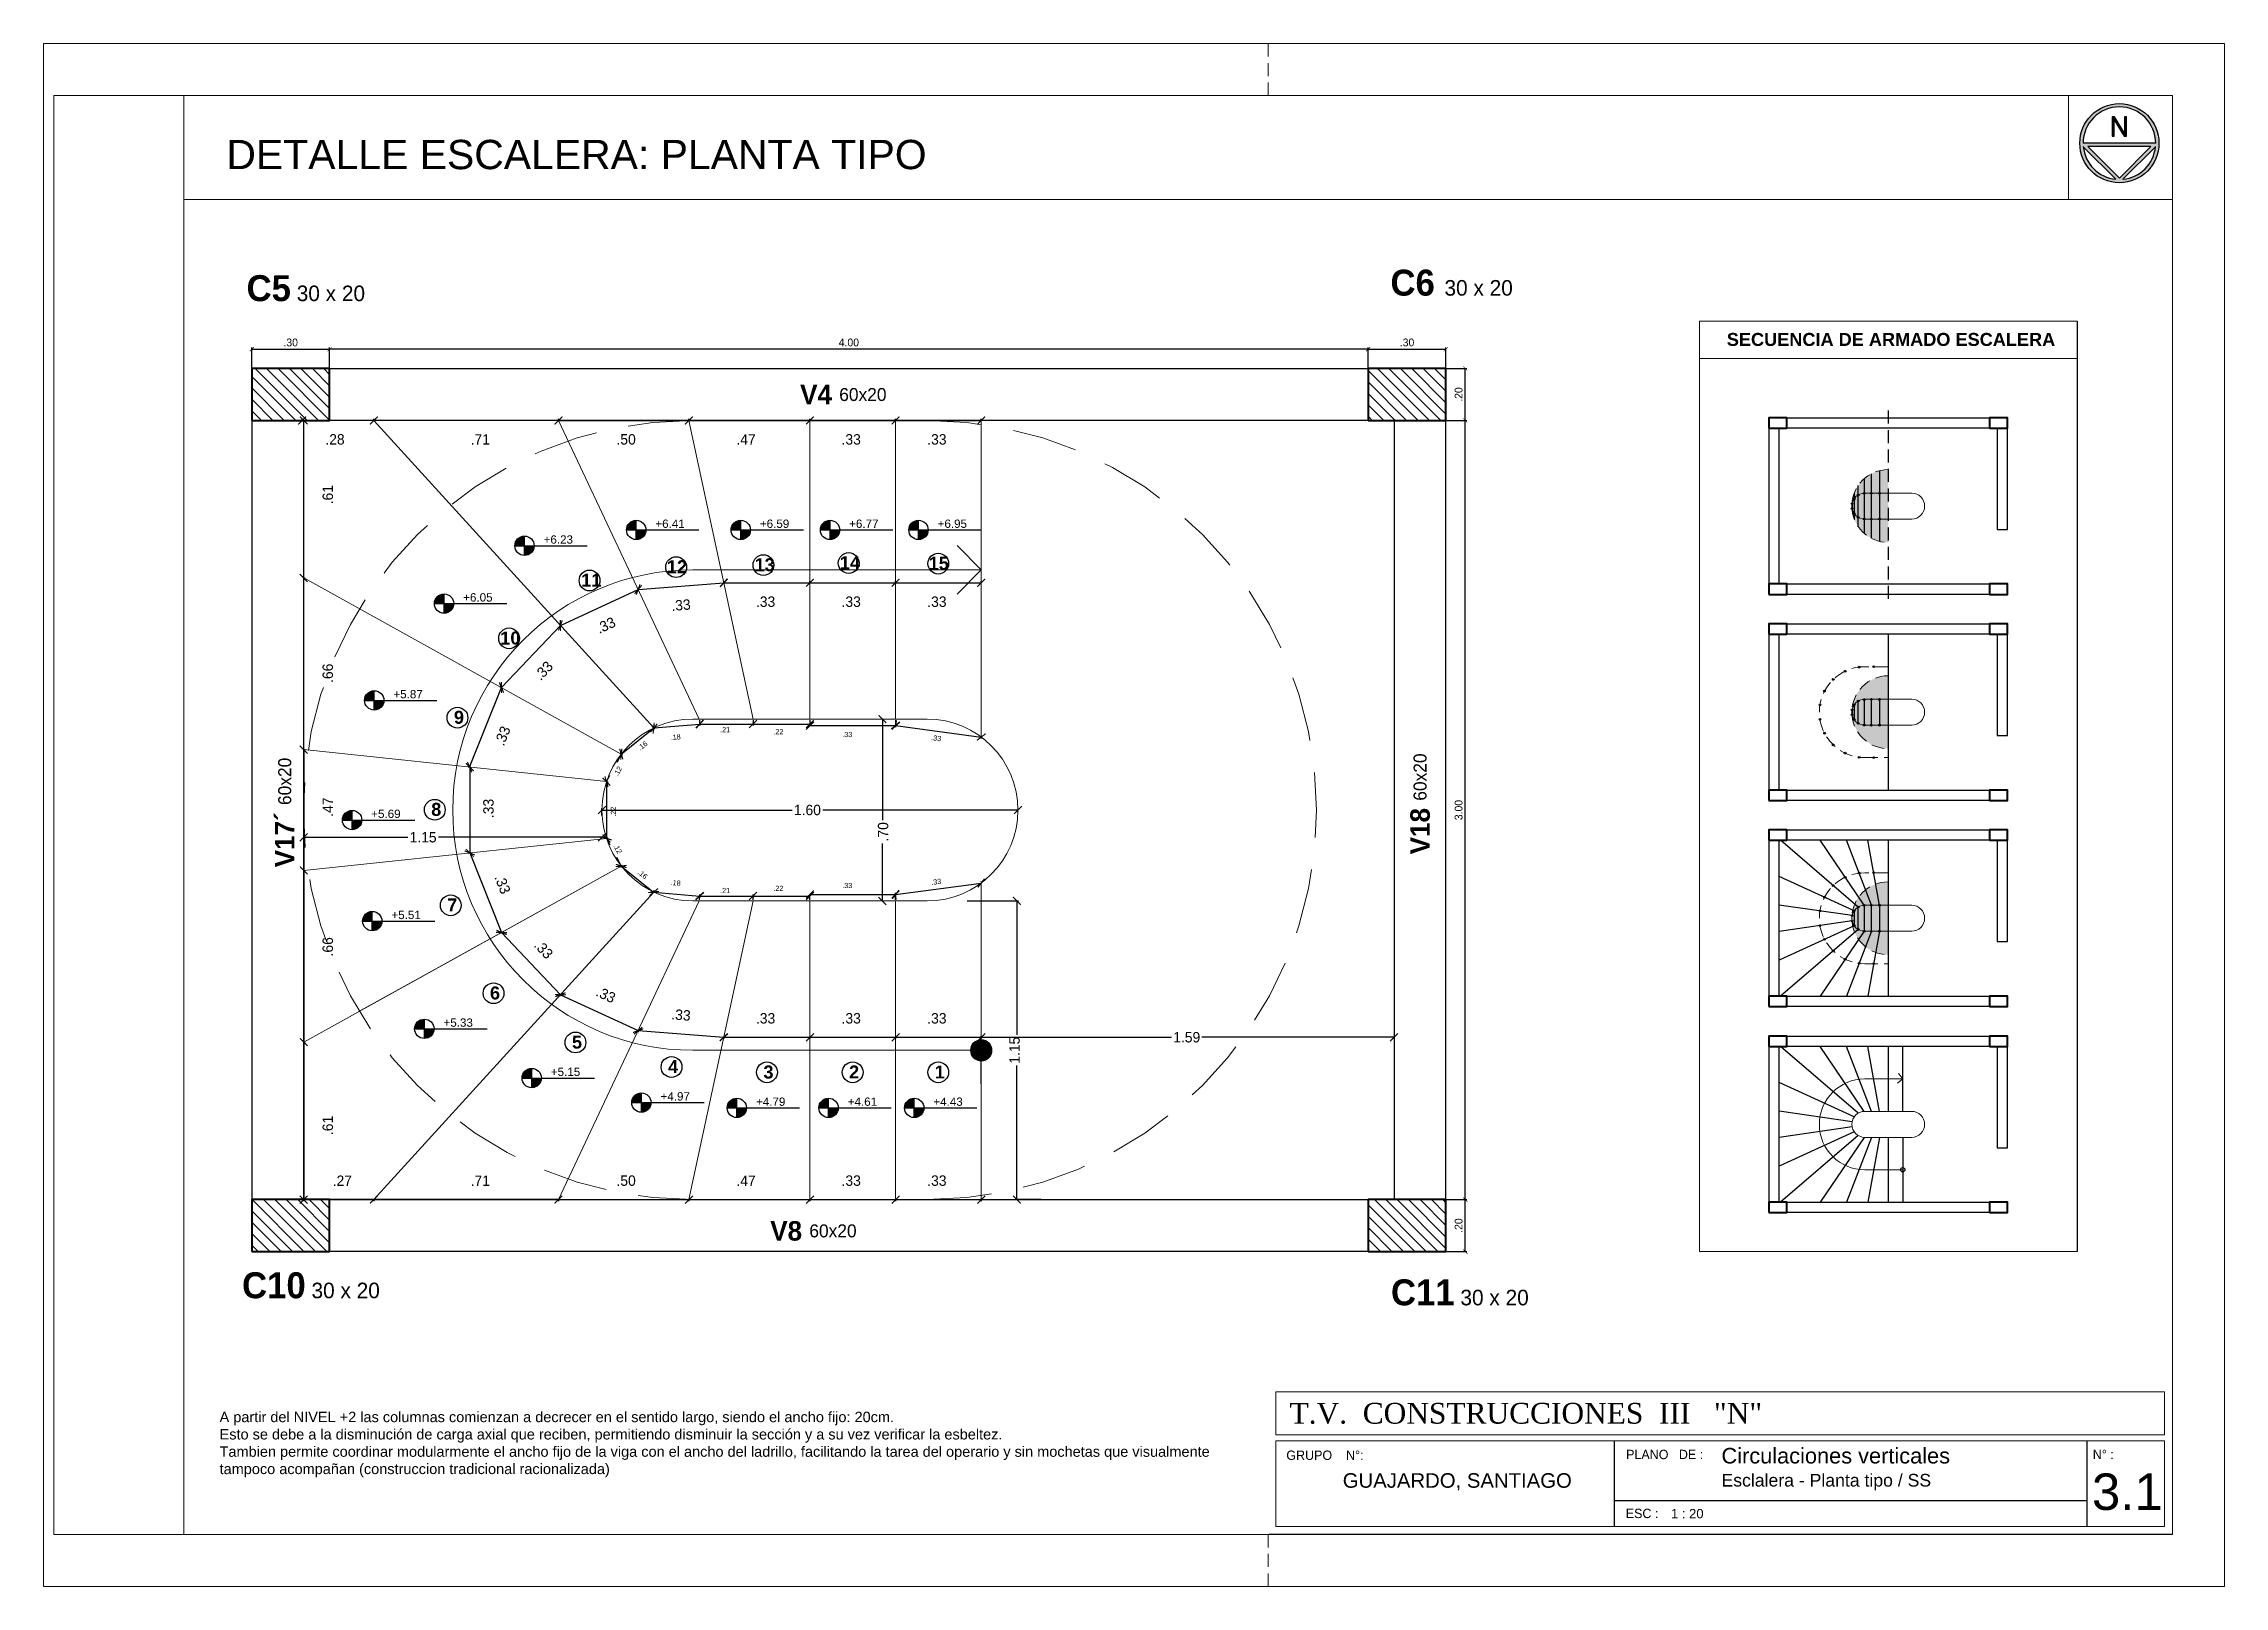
# Model space of a CAD drawing. Header units: millimetres. Extents: x -7 to 1246, y -1 to 1401.
# Drawn here: x -7.17 to 34.83, y -0.84 to 28.86 of the extents above; entities that cross this region are included whole.
import ezdxf
from ezdxf.enums import TextEntityAlignment as Align

# ---------------------------------------------------------------- set-up
doc = ezdxf.new("R2010")
doc.units = ezdxf.units.MM
doc.linetypes.add('DASHED2', pattern=[0.375, 0.25, -0.125])
doc.linetypes.add('HIDDEN', pattern=[0.375, 0.25, -0.125])
for name, color, linetype, lineweight in [('Anotaciones', 250, 'Continuous', 5), ('Columnas', 7, 'Continuous', 40), ('Cotas', 152, 'Continuous', 5), ('HATCH', 250, 'Continuous', 15), ('Muros', 7, 'Continuous', 30), ('Proyeccion', 252, 'HIDDEN', 13), ('Textos', 250, 'Continuous', 15), ('Vista', 252, 'Continuous', 13)]:
    doc.layers.add(name, color=color, linetype=linetype, lineweight=lineweight)
doc.layers.add('texto estructura', color=250, linetype='Continuous')
doc.styles.add('CENTURYGOTIC', font='GOTHIC.TTF')
doc.styles.add('Estilo_Generado_2', font='GOTHICB.TTF')
doc.styles.add('Gotic', font='GOTHIC.TTF')
doc.styles.add('LOCALES', font='arial.ttf')
doc.styles.add('ROMAND', font='GOTHIC.TTF')
doc.styles.add('ROTULO', font='times.ttf')
doc.styles.get("Standard").update_dxf_attribs({"font": 'arial.ttf'})
doc.dimstyles.new('1 20', dxfattribs={"dimtxt": 0.15, "dimasz": 0.08, "dimexe": 0.03, "dimexo": 0.02, "dimgap": 0.05, "dimtad": 1, "dimlfac": 0.2, "dimzin": 4, "dimdsep": 46, "dimtxsty": 'CENTURYGOTIC', "dimblk": 'ARCHTICK', "dimcen": 0.06, "dimclrd": 256, "dimclre": 256, "dimclrt": 251, "dimadec": 0, "dimazin": 0, "dimtfac": 1, "dimtofl": 0, "dimtmove": 2, "dimatfit": 3, "dimldrblk": 'ARCHTICK', "dimfxl": 1, "dimtolj": 1, "dimtzin": 0, "dimarcsym": 0})
doc.dimstyles.new('Cota 1-20', dxfattribs={"dimtxt": 0.2, "dimasz": 0.15, "dimexe": 0.03, "dimexo": 0.02, "dimgap": 0.05, "dimtad": 1, "dimlfac": 0.2, "dimzin": 4, "dimdsep": 46, "dimtxsty": 'CENTURYGOTIC', "dimblk": 'ARCHTICK', "dimcen": 0.6, "dimclrd": 256, "dimclre": 256, "dimclrt": 256, "dimadec": 0, "dimazin": 0, "dimtfac": 1, "dimtofl": 0, "dimtmove": 2, "dimatfit": 3, "dimldrblk": 'ARCHTICK', "dimfxl": 1, "dimtolj": 1, "dimtzin": 0, "dimarcsym": 0})

msp = doc.modelspace()

# ---------------------------------------------------------------- texts
for s, height, style, p in [('T.V.  CONSTRUCCIONES  III   "N"', 0.4, 'ROTULO', (16.821, 2.297)), ('GRUPO    N°:', 0.18, 'ROMAND', (16.759, 1.599)), ('PLANO   DE :', 0.18, 'ROMAND', (23.303, 1.614)), ('Circulaciones verticales', 0.3, 'LOCALES', (25.14, 1.53)), ('N° :', 0.18, 'ROMAND', (32.291, 1.614)), ('GUAJARDO, SANTIAGO ', 0.28, 'LOCALES', (17.846, 1.063)), ('Esclalera - Planta tipo / SS', 0.243, 'LOCALES', (25.14, 1.086)), ('3.1', 0.702, 'LOCALES', (32.275, 0.636)), ('ESC :          ', 0.18, 'ROMAND', (23.296, 0.479)), ('1 : 20', 0.18, 'LOCALES', (24.166, 0.475))]:
    msp.add_text(s, height=height, dxfattribs=dict(style=style)).set_placement(p)
at = {"layer": 'texto estructura', "linetype": 'Continuous', "char_height": 0.375, "attachment_point": 3, "line_spacing_factor": 0.97018, "style": 'Estilo_Generado_2'}
for s, insert in [('\\A1;V4{\\fCentury Gothic|b0|i0|c0|p34; \\H0.66667x;60x20}', (9.059, 22.297)), ('\\A1;V8{\\fCentury Gothic|b0|i0|c0|p34; \\H0.66667x;60x20}', (8.483, 6.196))]:
    msp.add_mtext(s, dxfattribs=dict(at, insert=insert))
at = {"layer": 'texto estructura', "linetype": 'Continuous', "char_height": 0.375, "attachment_point": 3, "rotation": 90, "line_spacing_factor": 0.97018, "style": 'Estilo_Generado_2'}
for s, insert in [('\\A1;V18{\\fCentury Gothic|b0|i0|c0|p34; \\H0.66667x;60x20}', (19.147, 15.2)), ('\\A1;V17´{\\fCentury Gothic|b0|i0|c0|p34; \\H0.66667x;60x20}', (-2.719, 15.117))]:
    msp.add_mtext(s, dxfattribs=dict(at, insert=insert))
at = {"layer": 'Textos', "insert": (-3.654, 27.012), "char_height": 0.56404, "attachment_point": 1}
msp.add_mtext_dynamic_manual_height_columns('DETALLE ESCALERA: PLANTA TIPO', width=26.07968, gutter_width=2.82, heights=[0], dxfattribs=at)
at = {"layer": 'Textos', "width": 6.25312, "attachment_point": 3, "style": 'Gotic'}
for s, insert, char_height in [('{\\fCentury Gothic|b1|i0|c0|p34;\\H0.6645x;C5\\fCentury Gothic|b0|i0|c0|p34;\\H0.6x; 30 x 20}', (-0.984, 24.407), 0.75245), ('{\\fCentury Gothic|b1|i0|c0|p34;C6} {\\H0.6x;30 x 20}', (21.121, 24.513), 0.5), ('{\\fCentury Gothic|b1|i0|c0|p34;\\H0.6645x;C10\\fCentury Gothic|b0|i0|c0|p34;\\H0.6x; 30 x 20}', (-0.699, 5.211), 0.75245), ('{\\fCentury Gothic|b1|i0|c0|p34;C11\\fCentury Gothic|b0|i0|c0|p34;\\H0.6x; 30 x 20}', (21.428, 5.075), 0.5)]:
    msp.add_mtext(s, dxfattribs=dict(at, insert=insert, char_height=char_height))
at = {"layer": 'Textos', "linetype": 'Continuous', "attachment_point": 3, "style": 'Estilo_Generado_2'}
for s, insert, char_height, width in [('\\A1;\\pxql;{\\f@Arial Unicode MS|b1|i0|c0|p34;SECUENCIA DE ARMADO ESCALERA}', (43.422, 23.295), 0.25, 18.17931), ('\\A1;\\pxql;{\\f@Arial Unicode MS|b1|i0|c0|p34;12}', (26.388, 18.919), 0.25, 21.5584), ('\\A1;\\pxql;{\\f@Arial Unicode MS|b1|i0|c0|p34;13}', (28.077, 18.958), 0.25, 21.5584), ('\\A1;\\pxql;{\\f@Arial Unicode MS|b1|i0|c0|p34;14}', (29.718, 18.996), 0.25, 21.5584), ('\\A1;\\pxql;{\\f@Arial Unicode MS|b1|i0|c0|p34;15}', (31.43, 18.985), 0.25, 21.5584), ('\\A1;\\pxql;{\\f@Arial Unicode MS|b1|i0|c0|p34;11}', (24.737, 18.66), 0.25, 21.5584), ('\\A1;\\pxql;{\\f@Arial Unicode MS|b1|i0|c0|p34;10}', (23.178, 17.546), 0.25, 21.5584), ('\\A1;\\pxql;{\\f@Arial Unicode MS|b1|i0|c0|p34;9}', (22.286, 16.02), 0.25, 21.5584), ('\\A1;\\pxql;{\\f@Arial Unicode MS|b1|i0|c0|p34;8}', (21.849, 14.248), 0.25, 21.5584), ('\\A1;\\pxql;{\\f@Arial Unicode MS|b1|i0|c0|p34;7}', (22.156, 12.408), 0.25, 21.5584), ('\\A1;\\pxql;{\\f@Arial Unicode MS|b1|i0|c0|p34;6}', (22.98, 10.714), 0.25, 21.5584), ('\\A1;\\pxql;{\\f@Arial Unicode MS|b1|i0|c0|p34;5}', (24.559, 9.768), 0.25, 21.5584), ('\\A1;\\pxql;{\\f@Arial Unicode MS|b1|i0|c0|p34;4}', (26.409, 9.295), 0.25, 21.5584), ('\\A1;\\pxql;{\\f@Arial Unicode MS|b1|i0|c0|p34;3}', (28.247, 9.192), 0.25, 21.5584), ('\\A1;\\pxql;{\\f@Arial Unicode MS|b1|i0|c0|p34;2}', (29.896, 9.192), 0.25, 21.5584), ('\\A1;\\pxql;{\\f@Arial Unicode MS|b1|i0|c0|p34;1}', (31.546, 9.192), 0.25, 21.5584), ('\\A1;\\pxql;{\\f@Arial Unicode MS|b0|i0|c0|p34;A partir del NIVEL +2 las columnas comienzan a decrecer en el sentido largo, siendo el ancho fijo: 20cm.\\PEsto se debe a la disminución de carga axial que reciben, permitiendo disminuir la sección y a su vez verificar la esbeltez.\\PTambien permite coordinar modularmente el ancho fijo de la viga con el ancho del ladrillo, facilitando la tarea del operario y sin mochetas que visualmente tampoco acompañan (construccion tradicional racionalizada)}', (16.163, 2.526), 0.2, 19.94875)]:
    msp.add_mtext(s, dxfattribs=dict(at, insert=insert, char_height=char_height, width=width))

# ---------------------------------------------------------------- blocks, each defined once
blk = doc.blocks.new('_ArchTick')
at = {"color": 0, "linetype": 'ByBlock', "const_width": 0.15}
blk.add_lwpolyline([(-0.5, -0.5), (0.5, 0.5)], dxfattribs=at)
blk = doc.blocks.new('*D635')
at = {"layer": 'Cotas', "lineweight": -2, "transparency": 16777216}
for p, q in [((19.615, 21.61), (20.236, 21.61)), ((20.206, 6.61), (20.206, 21.61)), ((19.354, 6.61), (20.236, 6.61))]:
    blk.add_line(p, q, dxfattribs=at)
at = {"layer": 'Defpoints', "color": 0, "transparency": 16777216}
for p in [(19.595, 21.61), (20.206, 21.61), (19.334, 6.61)]:
    blk.add_point(p, dxfattribs=at)
at = {"layer": 'Cotas', "lineweight": -2, "transparency": 16777216, "xscale": 0.08, "yscale": 0.08, "zscale": 0.08}
for p, rotation in [((20.206, 21.61), 90), ((20.206, 6.61), 270)]:
    blk.add_blockref('_ArchTick', p, dxfattribs=dict(at, rotation=rotation))
at = {"layer": 'Cotas', "color": 251, "transparency": 16777216, "insert": (20.078, 14.11), "char_height": 0.15, "attachment_point": 5, "rotation": 90, "style": 'CENTURYGOTIC'}
blk.add_mtext('\\A1;3.00', dxfattribs=at)
blk = doc.blocks.new('*D636')
at = {"layer": 'Cotas', "lineweight": -2, "transparency": 16777216}
for p, q in [((19.615, 22.61), (20.236, 22.61)), ((20.206, 21.61), (20.206, 22.61)), ((19.615, 21.61), (20.236, 21.61))]:
    blk.add_line(p, q, dxfattribs=at)
at = {"layer": 'Defpoints', "color": 0, "transparency": 16777216}
for p in [(19.595, 22.61), (20.206, 22.61), (19.595, 21.61)]:
    blk.add_point(p, dxfattribs=at)
at = {"layer": 'Cotas', "lineweight": -2, "transparency": 16777216, "xscale": 0.08, "yscale": 0.08, "zscale": 0.08}
for p, rotation in [((20.206, 22.61), 90), ((20.206, 21.61), 270)]:
    blk.add_blockref('_ArchTick', p, dxfattribs=dict(at, rotation=rotation))
at = {"layer": 'Cotas', "color": 251, "transparency": 16777216, "insert": (20.078, 22.11), "char_height": 0.15, "attachment_point": 5, "rotation": 90, "style": 'CENTURYGOTIC'}
blk.add_mtext('\\A1;.20', dxfattribs=at)
blk = doc.blocks.new('*D637')
at = {"layer": 'Cotas', "lineweight": -2, "transparency": 16777216}
for p, q in [((19.615, 6.61), (20.236, 6.61)), ((20.206, 5.61), (20.206, 6.61)), ((19.615, 5.61), (20.236, 5.61))]:
    blk.add_line(p, q, dxfattribs=at)
at = {"layer": 'Defpoints', "color": 0, "transparency": 16777216}
for p in [(19.595, 6.61), (20.206, 6.61), (19.595, 5.61)]:
    blk.add_point(p, dxfattribs=at)
at = {"layer": 'Cotas', "lineweight": -2, "transparency": 16777216, "xscale": 0.08, "yscale": 0.08, "zscale": 0.08}
for p, rotation in [((20.206, 6.61), 90), ((20.206, 5.61), 270)]:
    blk.add_blockref('_ArchTick', p, dxfattribs=dict(at, rotation=rotation))
at = {"layer": 'Cotas', "color": 251, "transparency": 16777216, "insert": (20.078, 6.11), "char_height": 0.15, "attachment_point": 5, "rotation": 90, "style": 'CENTURYGOTIC'}
blk.add_mtext('\\A1;.20', dxfattribs=at)
blk = doc.blocks.new('*D638')
at = {"layer": 'Cotas', "lineweight": -2, "transparency": 16777216}
for p, q in [((18.334, 22.391), (18.334, 23.012)), ((18.334, 22.982), (19.834, 22.982)), ((19.834, 22.391), (19.834, 23.012))]:
    blk.add_line(p, q, dxfattribs=at)
at = {"layer": 'Defpoints', "color": 0, "transparency": 16777216}
for p in [(19.834, 22.982), (18.334, 22.371), (19.834, 22.371)]:
    blk.add_point(p, dxfattribs=at)
at = {"layer": 'Cotas', "lineweight": -2, "transparency": 16777216, "xscale": 0.08, "yscale": 0.08, "zscale": 0.08, "rotation": 180}
blk.add_blockref('_ArchTick', (18.334, 22.982), dxfattribs=at)
at = {"layer": 'Cotas', "lineweight": -2, "transparency": 16777216, "xscale": 0.08, "yscale": 0.08, "zscale": 0.08}
blk.add_blockref('_ArchTick', (19.834, 22.982), dxfattribs=at)
at = {"layer": 'Cotas', "color": 251, "transparency": 16777216, "insert": (19.084, 23.111), "char_height": 0.15, "attachment_point": 5, "style": 'CENTURYGOTIC'}
blk.add_mtext('\\A1;.30', dxfattribs=at)
blk = doc.blocks.new('*D639')
at = {"layer": 'Cotas', "lineweight": -2, "transparency": 16777216}
for p, q in [((-1.666, 22.391), (-1.666, 23.012)), ((18.334, 22.982), (-1.666, 22.982)), ((18.334, 22.391), (18.334, 23.012))]:
    blk.add_line(p, q, dxfattribs=at)
at = {"layer": 'Defpoints', "color": 0, "transparency": 16777216}
for p in [(-1.666, 22.982), (-1.666, 22.371), (18.334, 22.371)]:
    blk.add_point(p, dxfattribs=at)
at = {"layer": 'Cotas', "lineweight": -2, "transparency": 16777216, "xscale": 0.08, "yscale": 0.08, "zscale": 0.08, "rotation": 180}
blk.add_blockref('_ArchTick', (-1.666, 22.982), dxfattribs=at)
at = {"layer": 'Cotas', "lineweight": -2, "transparency": 16777216, "xscale": 0.08, "yscale": 0.08, "zscale": 0.08}
blk.add_blockref('_ArchTick', (18.334, 22.982), dxfattribs=at)
at = {"layer": 'Cotas', "color": 251, "transparency": 16777216, "insert": (8.334, 23.111), "char_height": 0.15, "attachment_point": 5, "style": 'CENTURYGOTIC'}
blk.add_mtext('\\A1;4.00', dxfattribs=at)
blk = doc.blocks.new('*D640')
at = {"layer": 'Cotas', "lineweight": -2, "transparency": 16777216}
for p, q in [((-3.166, 22.63), (-3.166, 23.012)), ((-3.166, 22.982), (-1.666, 22.982)), ((-1.666, 22.391), (-1.666, 23.012))]:
    blk.add_line(p, q, dxfattribs=at)
at = {"layer": 'Defpoints', "color": 0, "transparency": 16777216}
for p in [(-1.666, 22.982), (-3.166, 22.61), (-1.666, 22.371)]:
    blk.add_point(p, dxfattribs=at)
at = {"layer": 'Cotas', "lineweight": -2, "transparency": 16777216, "xscale": 0.08, "yscale": 0.08, "zscale": 0.08, "rotation": 180}
blk.add_blockref('_ArchTick', (-3.166, 22.982), dxfattribs=at)
at = {"layer": 'Cotas', "lineweight": -2, "transparency": 16777216, "xscale": 0.08, "yscale": 0.08, "zscale": 0.08}
blk.add_blockref('_ArchTick', (-1.666, 22.982), dxfattribs=at)
at = {"layer": 'Cotas', "color": 251, "transparency": 16777216, "insert": (-2.416, 23.111), "char_height": 0.15, "attachment_point": 5, "style": 'CENTURYGOTIC'}
blk.add_mtext('\\A1;.30', dxfattribs=at)
blk = doc.blocks.new('ca_norte11')
at = {"layer": 'HATCH'}
h = blk.add_hatch(color=256, dxfattribs=at)
h.dxf.hatch_style = 1
h.paths.add_polyline_path([(14.2, -89.4), (10.3, -89.4), (10.3, -121), (-9.5, -89.4), (-14, -89.4), (-14, -127.2), (-10.1, -127.2), (-10.1, -95.6), (9.7, -127.2), (14.2, -127.2)], flags=0)
h.paths.add_polyline_path([(-76.2, -76.2, 1), (76.2, -76.2, 1)])
h.paths.add_polyline_path([(-60.9, -69.9), (0, -9), (60.9, -69.9)], flags=16)
h.paths.add_polyline_path([(69.9, -76.2, -1), (-69.9, -76.2)], flags=16)
h.paths.add_polyline_path([(14.2, -89.4), (14.2, -127.2), (9.7, -127.2), (-10.1, -95.6), (-10.1, -127.2), (-14, -127.2), (-14, -89.4), (-9.5, -89.4), (10.3, -121), (10.3, -89.4)], flags=0)
h.paths.add_polyline_path([(6.7, -6.7, -0.359245), (69.5, -69.5)], flags=16)
h.paths.add_polyline_path([(-69.5, -69.5, -0.359245), (-6.7, -6.7)], flags=16)
at = {"layer": 'HATCH', "true_color": 0x000000}
h = blk.add_hatch(dxfattribs=at)
h.set_pattern_fill('ANSI31', color=18, scale=0.016)
h.paths.add_polyline_path([(14.2, -89.4), (10.3, -89.4), (10.3, -121), (-9.5, -89.4), (-14, -89.4), (-14, -127.2), (-10.1, -127.2), (-10.1, -95.6), (9.7, -127.2), (14.2, -127.2)])
for p, q in [((-6.7, -6.7), (-69.5, -69.5)), ((0, -9), (-60.9, -69.9)), ((60.9, -69.9), (0, -9)), ((69.5, -69.5), (6.7, -6.7)), ((-69.9, -76.2), (69.9, -76.2)), ((-60.9, -69.9), (60.9, -69.9))]:
    blk.add_line(p, q)
blk.add_lwpolyline([(-14, -127.2), (-10.1, -127.2), (-10.1, -95.6), (9.7, -127.2), (14.2, -127.2), (14.2, -89.4), (10.3, -89.4), (10.3, -121), (-9.5, -89.4), (-14, -89.4)], close=True)
blk.add_circle((0, -76.2), 76.2)
for start, end in [(95.4788, 174.5212), (5.4788, 84.5212), (180, 0)]:
    blk.add_arc((0, -76.2), 69.9, start, end)
blk = doc.blocks.new('*D641')
at = {"layer": 'Cotas', "lineweight": -2, "transparency": 16777216}
for p, q in [((9.234, 9.735), (10.883, 9.735)), ((9.234, 9.715), (9.234, 9.705)), ((10.883, 9.715), (10.883, 9.705))]:
    blk.add_line(p, q, dxfattribs=at)
at = {"layer": 'Defpoints', "color": 0, "transparency": 16777216}
for p in [(9.234, 9.735), (10.883, 9.735), (10.883, 9.735)]:
    blk.add_point(p, dxfattribs=at)
at = {"layer": 'Cotas', "lineweight": -2, "transparency": 16777216, "xscale": 0.15, "yscale": 0.15, "zscale": 0.15, "rotation": 180}
blk.add_blockref('_ArchTick', (9.234, 9.735), dxfattribs=at)
at = {"layer": 'Cotas', "lineweight": -2, "transparency": 16777216, "xscale": 0.15, "yscale": 0.15, "zscale": 0.15}
blk.add_blockref('_ArchTick', (10.883, 9.735), dxfattribs=at)
at = {"layer": 'Cotas', "transparency": 16777216, "insert": (10.029, 10.099), "char_height": 0.2, "attachment_point": 5, "style": 'CENTURYGOTIC'}
blk.add_mtext('\\A1;.33', dxfattribs=at)
blk = doc.blocks.new('*D642')
at = {"layer": 'Cotas', "lineweight": -2, "transparency": 16777216}
for p, q in [((7.584, 9.735), (9.234, 9.735)), ((7.584, 9.715), (7.584, 9.705)), ((9.234, 9.715), (9.234, 9.705))]:
    blk.add_line(p, q, dxfattribs=at)
at = {"layer": 'Defpoints', "color": 0, "transparency": 16777216}
for p in [(7.584, 9.735), (9.234, 9.735), (9.234, 9.735)]:
    blk.add_point(p, dxfattribs=at)
at = {"layer": 'Cotas', "lineweight": -2, "transparency": 16777216, "xscale": 0.15, "yscale": 0.15, "zscale": 0.15, "rotation": 180}
blk.add_blockref('_ArchTick', (7.584, 9.735), dxfattribs=at)
at = {"layer": 'Cotas', "lineweight": -2, "transparency": 16777216, "xscale": 0.15, "yscale": 0.15, "zscale": 0.15}
blk.add_blockref('_ArchTick', (9.234, 9.735), dxfattribs=at)
at = {"layer": 'Cotas', "transparency": 16777216, "insert": (8.379, 10.099), "char_height": 0.2, "attachment_point": 5, "style": 'CENTURYGOTIC'}
blk.add_mtext('\\A1;.33', dxfattribs=at)
blk = doc.blocks.new('*D643')
at = {"layer": 'Cotas', "lineweight": -2, "transparency": 16777216}
for p, q in [((5.925, 9.735), (7.584, 9.735)), ((5.925, 9.715), (5.925, 9.705)), ((7.584, 9.715), (7.584, 9.705))]:
    blk.add_line(p, q, dxfattribs=at)
at = {"layer": 'Defpoints', "color": 0, "transparency": 16777216}
for p in [(5.925, 9.735), (7.584, 9.735), (7.584, 9.735)]:
    blk.add_point(p, dxfattribs=at)
at = {"layer": 'Cotas', "lineweight": -2, "transparency": 16777216, "xscale": 0.15, "yscale": 0.15, "zscale": 0.15, "rotation": 180}
blk.add_blockref('_ArchTick', (5.925, 9.735), dxfattribs=at)
at = {"layer": 'Cotas', "lineweight": -2, "transparency": 16777216, "xscale": 0.15, "yscale": 0.15, "zscale": 0.15}
blk.add_blockref('_ArchTick', (7.584, 9.735), dxfattribs=at)
at = {"layer": 'Cotas', "transparency": 16777216, "insert": (6.73, 10.099), "char_height": 0.2, "attachment_point": 5, "style": 'CENTURYGOTIC'}
blk.add_mtext('\\A1;.33', dxfattribs=at)
blk = doc.blocks.new('*D644')
at = {"layer": 'Cotas', "lineweight": -2, "transparency": 16777216}
for p, q in [((4.274, 9.844), (4.273, 9.834)), ((4.276, 9.863), (5.925, 9.735)), ((5.923, 9.715), (5.922, 9.705))]:
    blk.add_line(p, q, dxfattribs=at)
at = {"layer": 'Defpoints', "color": 0, "transparency": 16777216}
for p in [(4.276, 9.863), (5.925, 9.735), (5.925, 9.735)]:
    blk.add_point(p, dxfattribs=at)
at = {"layer": 'Cotas', "lineweight": -2, "transparency": 16777216, "xscale": 0.15, "yscale": 0.15, "zscale": 0.15}
for p, rotation in [((4.276, 9.863), 175.538401575377), ((5.925, 9.735), 355.538401575377)]:
    blk.add_blockref('_ArchTick', p, dxfattribs=dict(at, rotation=rotation))
at = {"layer": 'Cotas', "transparency": 16777216, "insert": (5.101, 10.165), "char_height": 0.2, "attachment_point": 5, "rotation": 355.5384, "style": 'CENTURYGOTIC'}
blk.add_mtext('\\A1;.33', dxfattribs=at)
blk = doc.blocks.new('*D645')
at = {"layer": 'Cotas', "lineweight": -2, "transparency": 16777216}
for p, q in [((2.77, 10.537), (2.765, 10.528)), ((2.778, 10.555), (4.276, 9.863)), ((4.267, 9.845), (4.263, 9.836))]:
    blk.add_line(p, q, dxfattribs=at)
at = {"layer": 'Defpoints', "color": 0, "transparency": 16777216}
for p in [(2.778, 10.555), (4.276, 9.863), (4.276, 9.863)]:
    blk.add_point(p, dxfattribs=at)
at = {"layer": 'Cotas', "lineweight": -2, "transparency": 16777216, "xscale": 0.15, "yscale": 0.15, "zscale": 0.15}
for p, rotation in [((2.778, 10.555), 155.2023528439512), ((4.276, 9.863), 335.2023528439512)]:
    blk.add_blockref('_ArchTick', p, dxfattribs=dict(at, rotation=rotation))
at = {"layer": 'Cotas', "transparency": 16777216, "insert": (3.653, 10.553), "char_height": 0.2, "attachment_point": 5, "rotation": 335.2024, "style": 'CENTURYGOTIC'}
blk.add_mtext('\\A1;.33', dxfattribs=at)
blk = doc.blocks.new('*D646')
at = {"layer": 'Cotas', "lineweight": -2, "transparency": 16777216}
for p, q in [((1.629, 11.739), (1.621, 11.732)), ((1.643, 11.753), (2.778, 10.555)), ((2.764, 10.542), (2.756, 10.535))]:
    blk.add_line(p, q, dxfattribs=at)
at = {"layer": 'Defpoints', "color": 0, "transparency": 16777216}
for p in [(1.643, 11.753), (2.778, 10.555), (2.778, 10.555)]:
    blk.add_point(p, dxfattribs=at)
at = {"layer": 'Cotas', "lineweight": -2, "transparency": 16777216, "xscale": 0.15, "yscale": 0.15, "zscale": 0.15}
for p, rotation in [((1.643, 11.753), 133.4682352290293), ((2.778, 10.555), 313.4682352290292)]:
    blk.add_blockref('_ArchTick', p, dxfattribs=dict(at, rotation=rotation))
at = {"layer": 'Cotas', "transparency": 16777216, "insert": (2.455, 11.426), "char_height": 0.2, "attachment_point": 5, "rotation": 313.4682, "style": 'CENTURYGOTIC'}
blk.add_mtext('\\A1;.33', dxfattribs=at)
blk = doc.blocks.new('*D647')
at = {"layer": 'Cotas', "lineweight": -2, "transparency": 16777216}
for p, q in [((1.014, 13.278), (1.004, 13.274)), ((1.032, 13.285), (1.646, 11.754)), ((1.662, 11.76), (1.674, 11.765))]:
    blk.add_line(p, q, dxfattribs=at)
at = {"layer": 'Defpoints', "color": 0, "transparency": 16777216}
for p in [(1.032, 13.285), (1.643, 11.753), (1.646, 11.754)]:
    blk.add_point(p, dxfattribs=at)
at = {"layer": 'Cotas', "lineweight": -2, "transparency": 16777216, "xscale": 0.15, "yscale": 0.15, "zscale": 0.15}
for p, rotation in [((1.032, 13.285), 111.8361084040424), ((1.646, 11.754), 291.8361084040424)]:
    blk.add_blockref('_ArchTick', p, dxfattribs=dict(at, rotation=rotation))
at = {"layer": 'Cotas', "transparency": 16777216, "insert": (1.664, 12.682), "char_height": 0.2, "attachment_point": 5, "rotation": 291.8361, "style": 'CENTURYGOTIC'}
blk.add_mtext('\\A1;.33', dxfattribs=at)
blk = doc.blocks.new('*D648')
at = {"layer": 'Cotas', "lineweight": -2, "transparency": 16777216}
for p, q in [((1.012, 14.935), (1.002, 14.935)), ((1.032, 14.935), (1.032, 13.285)), ((1.012, 13.285), (1.002, 13.285))]:
    blk.add_line(p, q, dxfattribs=at)
at = {"layer": 'Defpoints', "color": 0, "transparency": 16777216}
for p in [(1.032, 14.935), (1.032, 13.285), (1.032, 13.285)]:
    blk.add_point(p, dxfattribs=at)
at = {"layer": 'Cotas', "lineweight": -2, "transparency": 16777216, "xscale": 0.15, "yscale": 0.15, "zscale": 0.15}
for p, rotation in [((1.032, 14.935), 90), ((1.032, 13.285), 270)]:
    blk.add_blockref('_ArchTick', p, dxfattribs=dict(at, rotation=rotation))
at = {"layer": 'Cotas', "transparency": 16777216, "insert": (1.394, 14.14), "char_height": 0.2, "attachment_point": 5, "rotation": 90, "style": 'CENTURYGOTIC'}
blk.add_mtext('\\A1;.33', dxfattribs=at)
blk = doc.blocks.new('*D649')
at = {"layer": 'Cotas', "lineweight": -2, "transparency": 16777216}
for p, q in [((9.234, 18.505), (9.234, 18.515)), ((9.234, 18.485), (10.883, 18.485)), ((10.883, 18.505), (10.883, 18.515))]:
    blk.add_line(p, q, dxfattribs=at)
at = {"layer": 'Defpoints', "color": 0, "transparency": 16777216}
for p in [(9.234, 18.485), (10.883, 18.485), (10.883, 18.485)]:
    blk.add_point(p, dxfattribs=at)
at = {"layer": 'Cotas', "lineweight": -2, "transparency": 16777216, "xscale": 0.15, "yscale": 0.15, "zscale": 0.15, "rotation": 180}
blk.add_blockref('_ArchTick', (9.234, 18.485), dxfattribs=at)
at = {"layer": 'Cotas', "lineweight": -2, "transparency": 16777216, "xscale": 0.15, "yscale": 0.15, "zscale": 0.15}
blk.add_blockref('_ArchTick', (10.883, 18.485), dxfattribs=at)
at = {"layer": 'Cotas', "transparency": 16777216, "insert": (10.029, 18.12), "char_height": 0.2, "attachment_point": 5, "style": 'CENTURYGOTIC'}
blk.add_mtext('\\A1;.33', dxfattribs=at)
blk = doc.blocks.new('*D650')
at = {"layer": 'Cotas', "lineweight": -2, "transparency": 16777216}
for p, q in [((7.584, 18.505), (7.584, 18.515)), ((7.584, 18.485), (9.234, 18.485)), ((9.234, 18.505), (9.234, 18.515))]:
    blk.add_line(p, q, dxfattribs=at)
at = {"layer": 'Defpoints', "color": 0, "transparency": 16777216}
for p in [(7.584, 18.485), (9.234, 18.485), (9.234, 18.485)]:
    blk.add_point(p, dxfattribs=at)
at = {"layer": 'Cotas', "lineweight": -2, "transparency": 16777216, "xscale": 0.15, "yscale": 0.15, "zscale": 0.15, "rotation": 180}
blk.add_blockref('_ArchTick', (7.584, 18.485), dxfattribs=at)
at = {"layer": 'Cotas', "lineweight": -2, "transparency": 16777216, "xscale": 0.15, "yscale": 0.15, "zscale": 0.15}
blk.add_blockref('_ArchTick', (9.234, 18.485), dxfattribs=at)
at = {"layer": 'Cotas', "transparency": 16777216, "insert": (8.379, 18.12), "char_height": 0.2, "attachment_point": 5, "style": 'CENTURYGOTIC'}
blk.add_mtext('\\A1;.33', dxfattribs=at)
blk = doc.blocks.new('*D577')
at = {"layer": 'Cotas', "lineweight": -2, "transparency": 16777216}
for p, q in [((5.925, 18.505), (5.925, 18.515)), ((5.925, 18.485), (7.584, 18.485)), ((7.584, 18.505), (7.584, 18.515))]:
    blk.add_line(p, q, dxfattribs=at)
at = {"layer": 'Defpoints', "color": 0, "transparency": 16777216}
for p in [(5.925, 18.485), (7.584, 18.485), (7.584, 18.485)]:
    blk.add_point(p, dxfattribs=at)
at = {"layer": 'Cotas', "lineweight": -2, "transparency": 16777216, "xscale": 0.15, "yscale": 0.15, "zscale": 0.15, "rotation": 180}
blk.add_blockref('_ArchTick', (5.925, 18.485), dxfattribs=at)
at = {"layer": 'Cotas', "lineweight": -2, "transparency": 16777216, "xscale": 0.15, "yscale": 0.15, "zscale": 0.15}
blk.add_blockref('_ArchTick', (7.584, 18.485), dxfattribs=at)
at = {"layer": 'Cotas', "transparency": 16777216, "insert": (6.73, 18.12), "char_height": 0.2, "attachment_point": 5, "style": 'CENTURYGOTIC'}
blk.add_mtext('\\A1;.33', dxfattribs=at)
blk = doc.blocks.new('*D578')
at = {"layer": 'Cotas', "lineweight": -2, "transparency": 16777216}
for p, q in [((4.276, 18.356), (5.925, 18.485)), ((5.923, 18.505), (5.922, 18.515)), ((4.274, 18.376), (4.273, 18.386))]:
    blk.add_line(p, q, dxfattribs=at)
at = {"layer": 'Defpoints', "color": 0, "transparency": 16777216}
for p in [(5.925, 18.485), (5.925, 18.485), (4.276, 18.356)]:
    blk.add_point(p, dxfattribs=at)
at = {"layer": 'Cotas', "lineweight": -2, "transparency": 16777216, "xscale": 0.15, "yscale": 0.15, "zscale": 0.15}
for p, rotation in [((5.925, 18.485), 4.461598424622991), ((4.276, 18.356), 184.461598424623)]:
    blk.add_blockref('_ArchTick', p, dxfattribs=dict(at, rotation=rotation))
at = {"layer": 'Cotas', "transparency": 16777216, "insert": (5.101, 18.055), "char_height": 0.2, "attachment_point": 5, "rotation": 4.4616, "style": 'CENTURYGOTIC'}
blk.add_mtext('\\A1;.33', dxfattribs=at)
blk = doc.blocks.new('*D579')
at = {"layer": 'Cotas', "lineweight": -2, "transparency": 16777216}
for p, q in [((2.778, 17.664), (4.276, 18.356)), ((4.267, 18.374), (4.263, 18.383)), ((2.77, 17.682), (2.765, 17.691))]:
    blk.add_line(p, q, dxfattribs=at)
at = {"layer": 'Defpoints', "color": 0, "transparency": 16777216}
for p in [(4.276, 18.356), (4.276, 18.356), (2.778, 17.664)]:
    blk.add_point(p, dxfattribs=at)
at = {"layer": 'Cotas', "lineweight": -2, "transparency": 16777216, "xscale": 0.15, "yscale": 0.15, "zscale": 0.15}
for p, rotation in [((4.276, 18.356), 24.79764715604878), ((2.778, 17.664), 204.7976471560488)]:
    blk.add_blockref('_ArchTick', p, dxfattribs=dict(at, rotation=rotation))
at = {"layer": 'Cotas', "transparency": 16777216, "insert": (3.653, 17.667), "char_height": 0.2, "attachment_point": 5, "rotation": 24.7976, "style": 'CENTURYGOTIC'}
blk.add_mtext('\\A1;.33', dxfattribs=at)
blk = doc.blocks.new('*D580')
at = {"layer": 'Cotas', "lineweight": -2, "transparency": 16777216}
for p, q in [((1.643, 16.467), (2.778, 17.664)), ((2.764, 17.678), (2.756, 17.685)), ((1.629, 16.481), (1.621, 16.488))]:
    blk.add_line(p, q, dxfattribs=at)
at = {"layer": 'Defpoints', "color": 0, "transparency": 16777216}
for p in [(2.778, 17.664), (2.778, 17.664), (1.643, 16.467)]:
    blk.add_point(p, dxfattribs=at)
at = {"layer": 'Cotas', "lineweight": -2, "transparency": 16777216, "xscale": 0.15, "yscale": 0.15, "zscale": 0.15}
for p, rotation in [((2.778, 17.664), 46.53176477097072), ((1.643, 16.467), 226.5317647709708)]:
    blk.add_blockref('_ArchTick', p, dxfattribs=dict(at, rotation=rotation))
at = {"layer": 'Cotas', "transparency": 16777216, "insert": (2.455, 16.793), "char_height": 0.2, "attachment_point": 5, "rotation": 46.5318, "style": 'CENTURYGOTIC'}
blk.add_mtext('\\A1;.33', dxfattribs=at)
blk = doc.blocks.new('*D581')
at = {"layer": 'Cotas', "lineweight": -2, "transparency": 16777216}
for p, q in [((1.03, 14.936), (1.643, 16.467)), ((1.625, 16.474), (1.615, 16.478)), ((1.014, 14.942), (1.002, 14.947))]:
    blk.add_line(p, q, dxfattribs=at)
at = {"layer": 'Defpoints', "color": 0, "transparency": 16777216}
for p in [(1.643, 16.467), (1.643, 16.467), (1.032, 14.935)]:
    blk.add_point(p, dxfattribs=at)
at = {"layer": 'Cotas', "lineweight": -2, "transparency": 16777216, "xscale": 0.15, "yscale": 0.15, "zscale": 0.15}
for p, rotation in [((1.643, 16.467), 68.16389159595757), ((1.03, 14.936), 248.1638915959576)]:
    blk.add_blockref('_ArchTick', p, dxfattribs=dict(at, rotation=rotation))
at = {"layer": 'Cotas', "transparency": 16777216, "insert": (1.664, 15.538), "char_height": 0.2, "attachment_point": 5, "rotation": 68.1639, "style": 'CENTURYGOTIC'}
blk.add_mtext('\\A1;.33', dxfattribs=at)
blk = doc.blocks.new('*D582')
at = {"layer": 'Cotas', "lineweight": -2, "transparency": 16777216}
for p, q in [((9.234, 12.485), (10.883, 12.705)), ((10.881, 12.725), (10.879, 12.735)), ((9.247, 12.388), (9.23, 12.515))]:
    blk.add_line(p, q, dxfattribs=at)
at = {"layer": 'Defpoints', "color": 0, "transparency": 16777216}
for p in [(10.883, 12.705), (10.883, 12.705), (9.249, 12.368)]:
    blk.add_point(p, dxfattribs=at)
at = {"layer": 'Cotas', "lineweight": -2, "transparency": 16777216, "xscale": 0.15, "yscale": 0.15, "zscale": 0.15}
for p, rotation in [((10.883, 12.705), 7.593241917390352), ((9.234, 12.485), 187.5932419173903)]:
    blk.add_blockref('_ArchTick', p, dxfattribs=dict(at, rotation=rotation))
at = {"layer": 'Cotas', "transparency": 16777216, "insert": (10.017, 12.727), "char_height": 0.2, "attachment_point": 5, "rotation": 7.5932, "style": 'CENTURYGOTIC'}
blk.add_mtext('\\A1;{\\H0.5x;.33}', dxfattribs=at)
blk = doc.blocks.new('*D583')
at = {"layer": 'Cotas', "lineweight": -2, "transparency": 16777216}
for p, q in [((7.584, 12.485), (9.234, 12.485)), ((7.584, 12.465), (7.584, 12.455)), ((9.234, 12.38), (9.234, 12.515))]:
    blk.add_line(p, q, dxfattribs=at)
at = {"layer": 'Defpoints', "color": 0, "transparency": 16777216}
for p in [(7.584, 12.485), (9.234, 12.485), (9.234, 12.36)]:
    blk.add_point(p, dxfattribs=at)
at = {"layer": 'Cotas', "lineweight": -2, "transparency": 16777216, "xscale": 0.15, "yscale": 0.15, "zscale": 0.15, "rotation": 180}
blk.add_blockref('_ArchTick', (7.584, 12.485), dxfattribs=at)
at = {"layer": 'Cotas', "lineweight": -2, "transparency": 16777216, "xscale": 0.15, "yscale": 0.15, "zscale": 0.15}
blk.add_blockref('_ArchTick', (9.234, 12.485), dxfattribs=at)
at = {"layer": 'Cotas', "transparency": 16777216, "insert": (8.302, 12.657), "char_height": 0.2, "attachment_point": 5, "style": 'CENTURYGOTIC'}
blk.add_mtext('\\A1;{\\H0.5x;.33}', dxfattribs=at)
blk = doc.blocks.new('*D584')
at = {"layer": 'Cotas', "lineweight": -2, "transparency": 16777216}
for p, q in [((6.489, 12.455), (7.584, 12.455)), ((6.489, 12.435), (6.489, 12.425)), ((7.584, 12.38), (7.584, 12.485))]:
    blk.add_line(p, q, dxfattribs=at)
at = {"layer": 'Defpoints', "color": 0, "transparency": 16777216}
for p in [(6.489, 12.455), (7.584, 12.455), (7.584, 12.36)]:
    blk.add_point(p, dxfattribs=at)
at = {"layer": 'Cotas', "lineweight": -2, "transparency": 16777216, "xscale": 0.15, "yscale": 0.15, "zscale": 0.15, "rotation": 180}
blk.add_blockref('_ArchTick', (6.489, 12.455), dxfattribs=at)
at = {"layer": 'Cotas', "lineweight": -2, "transparency": 16777216, "xscale": 0.15, "yscale": 0.15, "zscale": 0.15}
blk.add_blockref('_ArchTick', (7.584, 12.455), dxfattribs=at)
at = {"layer": 'Cotas', "transparency": 16777216, "insert": (6.976, 12.602), "char_height": 0.2, "attachment_point": 5, "style": 'CENTURYGOTIC'}
blk.add_mtext('\\A1;{\\H0.5x;.22}', dxfattribs=at)
blk = doc.blocks.new('*D585')
at = {"layer": 'Cotas', "lineweight": -2, "transparency": 16777216}
for p, q in [((5.461, 12.455), (6.489, 12.455)), ((5.461, 12.435), (5.461, 12.425)), ((6.489, 12.38), (6.489, 12.485))]:
    blk.add_line(p, q, dxfattribs=at)
at = {"layer": 'Defpoints', "color": 0, "transparency": 16777216}
for p in [(5.461, 12.455), (6.489, 12.455), (6.489, 12.36)]:
    blk.add_point(p, dxfattribs=at)
at = {"layer": 'Cotas', "lineweight": -2, "transparency": 16777216, "xscale": 0.15, "yscale": 0.15, "zscale": 0.15, "rotation": 180}
blk.add_blockref('_ArchTick', (5.461, 12.455), dxfattribs=at)
at = {"layer": 'Cotas', "lineweight": -2, "transparency": 16777216, "xscale": 0.15, "yscale": 0.15, "zscale": 0.15}
blk.add_blockref('_ArchTick', (6.489, 12.455), dxfattribs=at)
at = {"layer": 'Cotas', "transparency": 16777216, "insert": (5.951, 12.561), "char_height": 0.2, "attachment_point": 5, "style": 'CENTURYGOTIC'}
blk.add_mtext('\\A1;{\\H0.5x;.21}', dxfattribs=at)
blk = doc.blocks.new('*D586')
at = {"layer": 'Cotas', "lineweight": -2, "transparency": 16777216}
for p, q in [((4.577, 12.53), (5.461, 12.455)), ((4.578, 12.55), (4.579, 12.56)), ((5.455, 12.38), (5.464, 12.485))]:
    blk.add_line(p, q, dxfattribs=at)
at = {"layer": 'Defpoints', "color": 0, "transparency": 16777216}
for p in [(4.577, 12.53), (5.453, 12.36), (5.461, 12.455)]:
    blk.add_point(p, dxfattribs=at)
at = {"layer": 'Cotas', "lineweight": -2, "transparency": 16777216, "xscale": 0.15, "yscale": 0.15, "zscale": 0.15}
for p, rotation in [((4.577, 12.53), 175.1750385600208), ((5.461, 12.455), 355.1750385600208)]:
    blk.add_blockref('_ArchTick', p, dxfattribs=dict(at, rotation=rotation))
at = {"layer": 'Cotas', "transparency": 16777216, "insert": (4.999, 12.707), "char_height": 0.2, "attachment_point": 5, "rotation": 355.175, "style": 'CENTURYGOTIC'}
blk.add_mtext('\\A1;{\\H0.5x;.18}', dxfattribs=at)
blk = doc.blocks.new('*D587')
at = {"layer": 'Cotas', "lineweight": -2, "transparency": 16777216}
for p, q in [((3.951, 13.032), (4.574, 12.532)), ((3.938, 13.016), (3.932, 13.008)), ((4.539, 12.489), (4.593, 12.555))]:
    blk.add_line(p, q, dxfattribs=at)
at = {"layer": 'Defpoints', "color": 0, "transparency": 16777216}
for p in [(3.951, 13.032), (4.527, 12.473), (4.574, 12.532)]:
    blk.add_point(p, dxfattribs=at)
at = {"layer": 'Cotas', "lineweight": -2, "transparency": 16777216, "xscale": 0.15, "yscale": 0.15, "zscale": 0.15}
for p, rotation in [((3.951, 13.032), 141.2875084714929), ((4.574, 12.532), 321.2875084714929)]:
    blk.add_blockref('_ArchTick', p, dxfattribs=dict(at, rotation=rotation))
at = {"layer": 'Cotas', "transparency": 16777216, "insert": (4.362, 12.871), "char_height": 0.2, "attachment_point": 5, "rotation": 321.2875, "style": 'CENTURYGOTIC'}
blk.add_mtext('\\A1;{\\H0.5x;.16}', dxfattribs=at)
blk = doc.blocks.new('*D588')
at = {"layer": 'Cotas', "lineweight": -2, "transparency": 16777216}
for p, q in [((3.666, 13.564), (3.733, 13.439)), ((3.684, 13.573), (3.693, 13.578)), ((3.95, 13.033), (3.863, 13.196)), ((3.927, 13.021), (3.976, 13.047))]:
    blk.add_line(p, q, dxfattribs=at)
at = {"layer": 'Defpoints', "color": 0, "transparency": 16777216}
for p in [(3.666, 13.564), (3.95, 13.033), (3.91, 13.012)]:
    blk.add_point(p, dxfattribs=at)
at = {"layer": 'Cotas', "lineweight": -2, "transparency": 16777216, "xscale": 0.15, "yscale": 0.15, "zscale": 0.15}
for p, rotation in [((3.666, 13.564), 118.1135848849351), ((3.95, 13.033), 298.1135848849351)]:
    blk.add_blockref('_ArchTick', p, dxfattribs=dict(at, rotation=rotation))
at = {"layer": 'Cotas', "transparency": 16777216, "insert": (3.883, 13.363), "char_height": 0.2, "attachment_point": 5, "rotation": 298.1136, "style": 'CENTURYGOTIC'}
blk.add_mtext('\\A1;{\\H0.5x;.12}', dxfattribs=at)
blk = doc.blocks.new('*D589')
at = {"layer": 'Cotas', "lineweight": -2, "transparency": 16777216}
for p, q in [((3.666, 14.656), (3.666, 13.564)), ((3.686, 14.656), (3.696, 14.656)), ((3.686, 13.564), (3.696, 13.564))]:
    blk.add_line(p, q, dxfattribs=at)
at = {"layer": 'Defpoints', "color": 0, "transparency": 16777216}
for p in [(3.666, 14.656), (3.666, 13.564), (3.666, 13.564)]:
    blk.add_point(p, dxfattribs=at)
at = {"layer": 'Cotas', "lineweight": -2, "transparency": 16777216, "xscale": 0.15, "yscale": 0.15, "zscale": 0.15}
for p, rotation in [((3.666, 14.656), 90), ((3.666, 13.564), 270)]:
    blk.add_blockref('_ArchTick', p, dxfattribs=dict(at, rotation=rotation))
at = {"layer": 'Cotas', "transparency": 16777216, "insert": (3.798, 14.078), "char_height": 0.2, "attachment_point": 5, "rotation": 90, "style": 'CENTURYGOTIC'}
blk.add_mtext('\\A1;{\\H0.5x;.22}', dxfattribs=at)
blk = doc.blocks.new('aqweqwqq')
at = {"layer": 'HATCH', "true_color": 0x2776bb}
h = blk.add_hatch(color=152, dxfattribs=at)
h.paths.add_polyline_path([(240.9884, 301.1046, 0.414214), (240.9471, 301.0632), (240.9884, 301.0632)])
h.paths.add_polyline_path([(240.9884, 301.0632), (240.9471, 301.0632, 0.414214), (240.9884, 301.0219)])
h.paths.add_polyline_path([(240.9884, 301.1046), (240.9884, 301.0632), (240.9884, 301.0219, 0.414214), (241.0298, 301.0632, 0.414214)])
for p, q in [((240.3286, 303.4882), (240.3286, 302.3382)), ((240.6585, 303.4882), (240.6585, 302.3382)), ((240.9884, 303.4882), (240.9884, 302.2692)), ((239.6019, 301.7726), (238.5889, 301.2111)), ((240.9884, 301.7073), (240.9884, 300.4882)), ((240.3286, 301.6382), (240.3286, 300.4882)), ((240.6585, 301.6382), (240.6585, 300.4882))]:
    blk.add_line(p, q)
at = {"color": 152, "true_color": 0x2776bb}
blk.add_lwpolyline([(240.8952, 303.0065), (240.9884, 302.9132), (240.8952, 302.82)], dxfattribs=at)
blk.add_lwpolyline([(240.9884, 301.0632), (239.8776, 301.0632, -1), (239.8776, 302.9132), (240.9884, 302.9132)], format="xyb", dxfattribs=at)
blk.add_lwpolyline([(239.8776, 301.6382, -1), (239.8776, 302.3382), (240.7797, 302.3382, -1), (240.7797, 301.6382)], format="xyb", close=True)
blk.add_circle((240.9884, 301.0632), 0.0414, dxfattribs=at)
at = {"layer": 'HATCH'}
for p, q in [((239.7271, 302.3042), (238.6486, 303.4882)), ((239.9024, 302.3382), (239.3599, 303.4882)), ((240.1096, 302.3382), (239.8623, 303.4882)), ((239.6019, 302.2039), (238.3786, 302.8819)), ((239.545, 302.0975), (238.3786, 302.2208)), ((239.545, 301.879), (238.3786, 301.7556)), ((239.6019, 301.7726), (238.3786, 301.0946)), ((239.7271, 301.6722), (238.6486, 300.4882)), ((239.9024, 301.6382), (239.3599, 300.4882)), ((240.1096, 301.6382), (239.8623, 300.4882))]:
    blk.add_line(p, q, dxfattribs=at)
blk = doc.blocks.new('esc')
at = {"layer": 'HATCH'}
h = blk.add_hatch(dxfattribs=at)
h.set_pattern_fill('ANGLE', color=1)
h.set_pattern_definition([(0, (-0.278, -0.191), (0, 6.985), [5.08, -1.905]), (90, (-0.278, -0.191), (-6.985, 4e-16), [5.08, -1.905])])
h.paths.add_polyline_path([(201.0574, 301.5428, 1), (200.9747, 301.5428, 1)])
at = {"layer": 'Columnas'}
for points in [[(198.2062, 303.9678), (198.5062, 303.9678), (198.5062, 304.1678), (198.2062, 304.1678)], [(202.5062, 303.9678), (202.8062, 303.9678), (202.8062, 304.1678), (202.5062, 304.1678)], [(198.2062, 300.7678), (198.5062, 300.7678), (198.5062, 300.9678), (198.2062, 300.9678)], [(202.5062, 300.7678), (202.8062, 300.7678), (202.8062, 300.9678), (202.5062, 300.9678)]]:
    blk.add_lwpolyline(points, close=True, dxfattribs=at)
at = {"layer": 'Muros'}
for points in [[(198.5062, 303.9678), (198.5062, 304.1678), (202.5062, 304.1678), (202.5062, 303.9678)], [(198.2062, 300.9678), (198.4062, 300.9678), (198.4062, 303.9678), (198.2062, 303.9678)]]:
    blk.add_lwpolyline(points, close=True, dxfattribs=at)
for points in [[(202.6062, 303.9678), (202.6062, 300.9678), (202.8062, 300.9678), (202.8062, 303.9678)], [(202.5062, 300.7678), (198.5062, 300.7678), (198.5062, 300.9678), (202.5062, 300.9678)]]:
    blk.add_lwpolyline(points, dxfattribs=at)
at = {"layer": 'Proyeccion'}
blk.add_lwpolyline([(199.9051, 300.9678, -1), (199.9051, 303.9678), (200.8073, 303.9678, -1), (200.8073, 300.9678)], format="xyb", close=True, dxfattribs=at)
at = {"layer": 'HATCH'}
blk.add_blockref('aqweqwqq', (-39.9724, 0.4796), dxfattribs=at)
blk = doc.blocks.new('*D590')
at = {"layer": 'Cotas', "lineweight": -2, "transparency": 16777216}
for p, q in [((9.234, 6.61), (10.883, 6.61)), ((9.234, 6.59), (9.234, 6.58)), ((10.883, 6.59), (10.883, 6.58))]:
    blk.add_line(p, q, dxfattribs=at)
at = {"layer": 'Defpoints', "color": 0, "transparency": 16777216}
for p in [(9.234, 6.61), (10.883, 6.61), (10.883, 6.61)]:
    blk.add_point(p, dxfattribs=at)
at = {"layer": 'Cotas', "lineweight": -2, "transparency": 16777216, "xscale": 0.15, "yscale": 0.15, "zscale": 0.15, "rotation": 180}
blk.add_blockref('_ArchTick', (9.234, 6.61), dxfattribs=at)
at = {"layer": 'Cotas', "lineweight": -2, "transparency": 16777216, "xscale": 0.15, "yscale": 0.15, "zscale": 0.15}
blk.add_blockref('_ArchTick', (10.883, 6.61), dxfattribs=at)
at = {"layer": 'Cotas', "transparency": 16777216, "insert": (10.029, 6.974), "char_height": 0.2, "attachment_point": 5, "style": 'CENTURYGOTIC'}
blk.add_mtext('\\A1;.33', dxfattribs=at)
blk = doc.blocks.new('*D591')
at = {"layer": 'Cotas', "lineweight": -2, "transparency": 16777216}
for p, q in [((7.584, 6.61), (9.234, 6.61)), ((7.584, 6.59), (7.584, 6.58)), ((9.234, 6.59), (9.234, 6.58))]:
    blk.add_line(p, q, dxfattribs=at)
at = {"layer": 'Defpoints', "color": 0, "transparency": 16777216}
for p in [(7.584, 6.61), (9.234, 6.61), (9.234, 6.61)]:
    blk.add_point(p, dxfattribs=at)
at = {"layer": 'Cotas', "lineweight": -2, "transparency": 16777216, "xscale": 0.15, "yscale": 0.15, "zscale": 0.15, "rotation": 180}
blk.add_blockref('_ArchTick', (7.584, 6.61), dxfattribs=at)
at = {"layer": 'Cotas', "lineweight": -2, "transparency": 16777216, "xscale": 0.15, "yscale": 0.15, "zscale": 0.15}
blk.add_blockref('_ArchTick', (9.234, 6.61), dxfattribs=at)
at = {"layer": 'Cotas', "transparency": 16777216, "insert": (8.379, 6.974), "char_height": 0.2, "attachment_point": 5, "style": 'CENTURYGOTIC'}
blk.add_mtext('\\A1;.33', dxfattribs=at)
blk = doc.blocks.new('*D592')
at = {"layer": 'Cotas', "lineweight": -2, "transparency": 16777216}
for p, q in [((5.253, 6.61), (7.584, 6.61)), ((5.253, 6.59), (5.253, 6.58)), ((7.584, 6.59), (7.584, 6.58))]:
    blk.add_line(p, q, dxfattribs=at)
at = {"layer": 'Defpoints', "color": 0, "transparency": 16777216}
for p in [(5.253, 6.61), (7.584, 6.61), (7.584, 6.61)]:
    blk.add_point(p, dxfattribs=at)
at = {"layer": 'Cotas', "lineweight": -2, "transparency": 16777216, "xscale": 0.15, "yscale": 0.15, "zscale": 0.15, "rotation": 180}
blk.add_blockref('_ArchTick', (5.253, 6.61), dxfattribs=at)
at = {"layer": 'Cotas', "lineweight": -2, "transparency": 16777216, "xscale": 0.15, "yscale": 0.15, "zscale": 0.15}
blk.add_blockref('_ArchTick', (7.584, 6.61), dxfattribs=at)
at = {"layer": 'Cotas', "transparency": 16777216, "insert": (6.354, 6.974), "char_height": 0.2, "attachment_point": 5, "style": 'CENTURYGOTIC'}
blk.add_mtext('\\A1;.47', dxfattribs=at)
blk = doc.blocks.new('*D593')
at = {"layer": 'Cotas', "lineweight": -2, "transparency": 16777216}
for p, q in [((2.741, 6.61), (5.253, 6.61)), ((2.741, 6.59), (2.741, 6.58)), ((5.253, 6.59), (5.253, 6.58))]:
    blk.add_line(p, q, dxfattribs=at)
at = {"layer": 'Defpoints', "color": 0, "transparency": 16777216}
for p in [(2.741, 6.61), (5.253, 6.61), (5.253, 6.61)]:
    blk.add_point(p, dxfattribs=at)
at = {"layer": 'Cotas', "lineweight": -2, "transparency": 16777216, "xscale": 0.15, "yscale": 0.15, "zscale": 0.15, "rotation": 180}
blk.add_blockref('_ArchTick', (2.741, 6.61), dxfattribs=at)
at = {"layer": 'Cotas', "lineweight": -2, "transparency": 16777216, "xscale": 0.15, "yscale": 0.15, "zscale": 0.15}
blk.add_blockref('_ArchTick', (5.253, 6.61), dxfattribs=at)
at = {"layer": 'Cotas', "transparency": 16777216, "insert": (4.044, 6.974), "char_height": 0.2, "attachment_point": 5, "style": 'CENTURYGOTIC'}
blk.add_mtext('\\A1;.50', dxfattribs=at)
blk = doc.blocks.new('*D594')
at = {"layer": 'Cotas', "lineweight": -2, "transparency": 16777216}
for p, q in [((2.741, 6.61), (-0.816, 6.61)), ((-0.816, 6.59), (-0.816, 6.58)), ((2.741, 6.59), (2.741, 6.58))]:
    blk.add_line(p, q, dxfattribs=at)
at = {"layer": 'Defpoints', "color": 0, "transparency": 16777216}
for p in [(-0.816, 6.61), (-0.816, 6.61), (2.741, 6.61)]:
    blk.add_point(p, dxfattribs=at)
at = {"layer": 'Cotas', "lineweight": -2, "transparency": 16777216, "xscale": 0.15, "yscale": 0.15, "zscale": 0.15, "rotation": 180}
blk.add_blockref('_ArchTick', (-0.816, 6.61), dxfattribs=at)
at = {"layer": 'Cotas', "lineweight": -2, "transparency": 16777216, "xscale": 0.15, "yscale": 0.15, "zscale": 0.15}
blk.add_blockref('_ArchTick', (2.741, 6.61), dxfattribs=at)
at = {"layer": 'Cotas', "transparency": 16777216, "insert": (1.235, 6.974), "char_height": 0.2, "attachment_point": 5, "style": 'CENTURYGOTIC'}
blk.add_mtext('\\A1;.71', dxfattribs=at)
blk = doc.blocks.new('*D595')
at = {"layer": 'Cotas', "lineweight": -2, "transparency": 16777216}
for p, q in [((-0.816, 6.61), (-2.166, 6.61)), ((-2.166, 6.59), (-2.166, 6.58)), ((-0.816, 6.59), (-0.816, 6.58))]:
    blk.add_line(p, q, dxfattribs=at)
at = {"layer": 'Defpoints', "color": 0, "transparency": 16777216}
for p in [(-2.166, 6.61), (-2.166, 6.61), (-0.816, 6.61)]:
    blk.add_point(p, dxfattribs=at)
at = {"layer": 'Cotas', "lineweight": -2, "transparency": 16777216, "xscale": 0.15, "yscale": 0.15, "zscale": 0.15, "rotation": 180}
blk.add_blockref('_ArchTick', (-2.166, 6.61), dxfattribs=at)
at = {"layer": 'Cotas', "lineweight": -2, "transparency": 16777216, "xscale": 0.15, "yscale": 0.15, "zscale": 0.15}
blk.add_blockref('_ArchTick', (-0.816, 6.61), dxfattribs=at)
at = {"layer": 'Cotas', "transparency": 16777216, "insert": (-1.422, 6.974), "char_height": 0.2, "attachment_point": 5, "style": 'CENTURYGOTIC'}
blk.add_mtext('\\A1;.27', dxfattribs=at)
blk = doc.blocks.new('*D596')
at = {"layer": 'Cotas', "lineweight": -2, "transparency": 16777216}
for p, q in [((-2.166, 9.642), (-2.166, 6.61)), ((-2.146, 9.642), (-2.136, 9.642)), ((-2.186, 6.61), (-2.196, 6.61))]:
    blk.add_line(p, q, dxfattribs=at)
at = {"layer": 'Defpoints', "color": 0, "transparency": 16777216}
for p in [(-2.166, 9.642), (-2.166, 6.61), (-2.166, 6.61)]:
    blk.add_point(p, dxfattribs=at)
at = {"layer": 'Cotas', "lineweight": -2, "transparency": 16777216, "xscale": 0.15, "yscale": 0.15, "zscale": 0.15}
for p, rotation in [((-2.166, 9.642), 90), ((-2.166, 6.61), 270)]:
    blk.add_blockref('_ArchTick', p, dxfattribs=dict(at, rotation=rotation))
at = {"layer": 'Cotas', "transparency": 16777216, "insert": (-1.701, 8.038), "char_height": 0.2, "attachment_point": 5, "rotation": 90, "style": 'CENTURYGOTIC'}
blk.add_mtext('\\A1;.61', dxfattribs=at)
blk = doc.blocks.new('*D597')
at = {"layer": 'Cotas', "lineweight": -2, "transparency": 16777216}
for p, q in [((-2.166, 12.947), (-2.166, 9.642)), ((-2.146, 12.947), (-2.136, 12.947)), ((-2.146, 9.642), (-2.136, 9.642))]:
    blk.add_line(p, q, dxfattribs=at)
at = {"layer": 'Defpoints', "color": 0, "transparency": 16777216}
for p in [(-2.166, 12.947), (-2.166, 9.642), (-2.166, 9.642)]:
    blk.add_point(p, dxfattribs=at)
at = {"layer": 'Cotas', "lineweight": -2, "transparency": 16777216, "xscale": 0.15, "yscale": 0.15, "zscale": 0.15}
for p, rotation in [((-2.166, 12.947), 90), ((-2.166, 9.642), 270)]:
    blk.add_blockref('_ArchTick', p, dxfattribs=dict(at, rotation=rotation))
at = {"layer": 'Cotas', "transparency": 16777216, "insert": (-1.701, 11.477), "char_height": 0.2, "attachment_point": 5, "rotation": 90, "style": 'CENTURYGOTIC'}
blk.add_mtext('\\A1;.66', dxfattribs=at)
blk = doc.blocks.new('*D598')
at = {"layer": 'Cotas', "lineweight": -2, "transparency": 16777216}
for p, q in [((-2.166, 15.273), (-2.166, 12.947)), ((-2.146, 15.273), (-2.136, 15.273)), ((-2.146, 12.947), (-2.136, 12.947))]:
    blk.add_line(p, q, dxfattribs=at)
at = {"layer": 'Defpoints', "color": 0, "transparency": 16777216}
for p in [(-2.166, 15.273), (-2.166, 12.947), (-2.166, 12.947)]:
    blk.add_point(p, dxfattribs=at)
at = {"layer": 'Cotas', "lineweight": -2, "transparency": 16777216, "xscale": 0.15, "yscale": 0.15, "zscale": 0.15}
for p, rotation in [((-2.166, 15.273), 90), ((-2.166, 12.947), 270)]:
    blk.add_blockref('_ArchTick', p, dxfattribs=dict(at, rotation=rotation))
at = {"layer": 'Cotas', "transparency": 16777216, "insert": (-1.701, 14.166), "char_height": 0.2, "attachment_point": 5, "rotation": 90, "style": 'CENTURYGOTIC'}
blk.add_mtext('\\A1;.47', dxfattribs=at)
blk = doc.blocks.new('*D599')
at = {"layer": 'Cotas', "lineweight": -2, "transparency": 16777216}
for p, q in [((9.234, 21.63), (9.234, 21.64)), ((9.234, 21.61), (10.883, 21.61)), ((10.883, 21.63), (10.883, 21.64))]:
    blk.add_line(p, q, dxfattribs=at)
at = {"layer": 'Defpoints', "color": 0, "transparency": 16777216}
for p in [(9.234, 21.61), (10.883, 21.61), (10.883, 21.61)]:
    blk.add_point(p, dxfattribs=at)
at = {"layer": 'Cotas', "lineweight": -2, "transparency": 16777216, "xscale": 0.15, "yscale": 0.15, "zscale": 0.15, "rotation": 180}
blk.add_blockref('_ArchTick', (9.234, 21.61), dxfattribs=at)
at = {"layer": 'Cotas', "lineweight": -2, "transparency": 16777216, "xscale": 0.15, "yscale": 0.15, "zscale": 0.15}
blk.add_blockref('_ArchTick', (10.883, 21.61), dxfattribs=at)
at = {"layer": 'Cotas', "transparency": 16777216, "insert": (10.029, 21.245), "char_height": 0.2, "attachment_point": 5, "style": 'CENTURYGOTIC'}
blk.add_mtext('\\A1;.33', dxfattribs=at)
blk = doc.blocks.new('*D600')
at = {"layer": 'Cotas', "lineweight": -2, "transparency": 16777216}
for p, q in [((7.584, 21.63), (7.584, 21.64)), ((7.584, 21.61), (9.234, 21.61)), ((9.234, 21.63), (9.234, 21.64))]:
    blk.add_line(p, q, dxfattribs=at)
at = {"layer": 'Defpoints', "color": 0, "transparency": 16777216}
for p in [(7.584, 21.61), (9.234, 21.61), (9.234, 21.61)]:
    blk.add_point(p, dxfattribs=at)
at = {"layer": 'Cotas', "lineweight": -2, "transparency": 16777216, "xscale": 0.15, "yscale": 0.15, "zscale": 0.15, "rotation": 180}
blk.add_blockref('_ArchTick', (7.584, 21.61), dxfattribs=at)
at = {"layer": 'Cotas', "lineweight": -2, "transparency": 16777216, "xscale": 0.15, "yscale": 0.15, "zscale": 0.15}
blk.add_blockref('_ArchTick', (9.234, 21.61), dxfattribs=at)
at = {"layer": 'Cotas', "transparency": 16777216, "insert": (8.379, 21.245), "char_height": 0.2, "attachment_point": 5, "style": 'CENTURYGOTIC'}
blk.add_mtext('\\A1;.33', dxfattribs=at)
blk = doc.blocks.new('*D601')
at = {"layer": 'Cotas', "lineweight": -2, "transparency": 16777216}
for p, q in [((5.253, 21.63), (5.253, 21.64)), ((5.253, 21.61), (7.584, 21.61)), ((7.584, 21.63), (7.584, 21.64))]:
    blk.add_line(p, q, dxfattribs=at)
at = {"layer": 'Defpoints', "color": 0, "transparency": 16777216}
for p in [(5.253, 21.61), (7.584, 21.61), (7.584, 21.61)]:
    blk.add_point(p, dxfattribs=at)
at = {"layer": 'Cotas', "lineweight": -2, "transparency": 16777216, "xscale": 0.15, "yscale": 0.15, "zscale": 0.15, "rotation": 180}
blk.add_blockref('_ArchTick', (5.253, 21.61), dxfattribs=at)
at = {"layer": 'Cotas', "lineweight": -2, "transparency": 16777216, "xscale": 0.15, "yscale": 0.15, "zscale": 0.15}
blk.add_blockref('_ArchTick', (7.584, 21.61), dxfattribs=at)
at = {"layer": 'Cotas', "transparency": 16777216, "insert": (6.354, 21.245), "char_height": 0.2, "attachment_point": 5, "style": 'CENTURYGOTIC'}
blk.add_mtext('\\A1;.47', dxfattribs=at)
blk = doc.blocks.new('*D602')
at = {"layer": 'Cotas', "lineweight": -2, "transparency": 16777216}
for p, q in [((2.741, 21.63), (2.741, 21.64)), ((2.741, 21.61), (5.253, 21.61)), ((5.253, 21.63), (5.253, 21.64))]:
    blk.add_line(p, q, dxfattribs=at)
at = {"layer": 'Defpoints', "color": 0, "transparency": 16777216}
for p in [(2.741, 21.61), (5.253, 21.61), (5.253, 21.61)]:
    blk.add_point(p, dxfattribs=at)
at = {"layer": 'Cotas', "lineweight": -2, "transparency": 16777216, "xscale": 0.15, "yscale": 0.15, "zscale": 0.15, "rotation": 180}
blk.add_blockref('_ArchTick', (2.741, 21.61), dxfattribs=at)
at = {"layer": 'Cotas', "lineweight": -2, "transparency": 16777216, "xscale": 0.15, "yscale": 0.15, "zscale": 0.15}
blk.add_blockref('_ArchTick', (5.253, 21.61), dxfattribs=at)
at = {"layer": 'Cotas', "transparency": 16777216, "insert": (4.044, 21.245), "char_height": 0.2, "attachment_point": 5, "style": 'CENTURYGOTIC'}
blk.add_mtext('\\A1;.50', dxfattribs=at)
blk = doc.blocks.new('*D603')
at = {"layer": 'Cotas', "lineweight": -2, "transparency": 16777216}
for p, q in [((-0.816, 21.63), (-0.816, 21.64)), ((2.741, 21.61), (-0.816, 21.61)), ((2.741, 21.63), (2.741, 21.64))]:
    blk.add_line(p, q, dxfattribs=at)
at = {"layer": 'Defpoints', "color": 0, "transparency": 16777216}
for p in [(-0.816, 21.61), (-0.816, 21.61), (2.741, 21.61)]:
    blk.add_point(p, dxfattribs=at)
at = {"layer": 'Cotas', "lineweight": -2, "transparency": 16777216, "xscale": 0.15, "yscale": 0.15, "zscale": 0.15, "rotation": 180}
blk.add_blockref('_ArchTick', (-0.816, 21.61), dxfattribs=at)
at = {"layer": 'Cotas', "lineweight": -2, "transparency": 16777216, "xscale": 0.15, "yscale": 0.15, "zscale": 0.15}
blk.add_blockref('_ArchTick', (2.741, 21.61), dxfattribs=at)
at = {"layer": 'Cotas', "transparency": 16777216, "insert": (1.235, 21.245), "char_height": 0.2, "attachment_point": 5, "style": 'CENTURYGOTIC'}
blk.add_mtext('\\A1;.71', dxfattribs=at)
blk = doc.blocks.new('*D604')
at = {"layer": 'Cotas', "lineweight": -2, "transparency": 16777216}
for p, q in [((-2.196, 21.63), (-2.196, 21.64)), ((-0.816, 21.61), (-2.196, 21.61)), ((-0.816, 21.63), (-0.816, 21.64))]:
    blk.add_line(p, q, dxfattribs=at)
at = {"layer": 'Defpoints', "color": 0, "transparency": 16777216}
for p in [(-2.196, 21.61), (-2.196, 21.61), (-0.816, 21.61)]:
    blk.add_point(p, dxfattribs=at)
at = {"layer": 'Cotas', "lineweight": -2, "transparency": 16777216, "xscale": 0.15, "yscale": 0.15, "zscale": 0.15, "rotation": 180}
blk.add_blockref('_ArchTick', (-2.196, 21.61), dxfattribs=at)
at = {"layer": 'Cotas', "lineweight": -2, "transparency": 16777216, "xscale": 0.15, "yscale": 0.15, "zscale": 0.15}
blk.add_blockref('_ArchTick', (-0.816, 21.61), dxfattribs=at)
at = {"layer": 'Cotas', "transparency": 16777216, "insert": (-1.563, 21.245), "char_height": 0.2, "attachment_point": 5, "style": 'CENTURYGOTIC'}
blk.add_mtext('\\A1;.28', dxfattribs=at)
blk = doc.blocks.new('*D605')
at = {"layer": 'Cotas', "lineweight": -2, "transparency": 16777216}
for p, q in [((-2.186, 21.61), (-2.196, 21.61)), ((-2.166, 18.578), (-2.166, 21.61)), ((-2.146, 18.578), (-2.136, 18.578))]:
    blk.add_line(p, q, dxfattribs=at)
at = {"layer": 'Defpoints', "color": 0, "transparency": 16777216}
for p in [(-2.166, 21.61), (-2.166, 21.61), (-2.166, 18.578)]:
    blk.add_point(p, dxfattribs=at)
at = {"layer": 'Cotas', "lineweight": -2, "transparency": 16777216, "xscale": 0.15, "yscale": 0.15, "zscale": 0.15}
for p, rotation in [((-2.166, 21.61), 90), ((-2.166, 18.578), 270)]:
    blk.add_blockref('_ArchTick', p, dxfattribs=dict(at, rotation=rotation))
at = {"layer": 'Cotas', "transparency": 16777216, "insert": (-1.701, 20.181), "char_height": 0.2, "attachment_point": 5, "rotation": 90, "style": 'CENTURYGOTIC'}
blk.add_mtext('\\A1;.61', dxfattribs=at)
blk = doc.blocks.new('*D606')
at = {"layer": 'Cotas', "lineweight": -2, "transparency": 16777216}
for p, q in [((-2.166, 15.273), (-2.166, 18.578)), ((-2.146, 18.578), (-2.136, 18.578)), ((-2.146, 15.273), (-2.136, 15.273))]:
    blk.add_line(p, q, dxfattribs=at)
at = {"layer": 'Defpoints', "color": 0, "transparency": 16777216}
for p in [(-2.166, 18.578), (-2.166, 18.578), (-2.166, 15.273)]:
    blk.add_point(p, dxfattribs=at)
at = {"layer": 'Cotas', "lineweight": -2, "transparency": 16777216, "xscale": 0.15, "yscale": 0.15, "zscale": 0.15}
for p, rotation in [((-2.166, 18.578), 90), ((-2.166, 15.273), 270)]:
    blk.add_blockref('_ArchTick', p, dxfattribs=dict(at, rotation=rotation))
at = {"layer": 'Cotas', "transparency": 16777216, "insert": (-1.701, 16.743), "char_height": 0.2, "attachment_point": 5, "rotation": 90, "style": 'CENTURYGOTIC'}
blk.add_mtext('\\A1;.66', dxfattribs=at)
blk = doc.blocks.new('Cota de nivel planta')
h = blk.add_hatch(color=256)
h.dxf.hatch_style = 1
h.paths.add_polyline_path([(0.47, 0), (0, 0), (0, -0.47, 0.414214)])
h.paths.add_polyline_path([(0, 0), (0, 0.47, 0.414214), (-0.47, 0)])
for p, q in [((-0.47, 0), (0.47, 0)), ((0, -0.47), (0, 0.47)), ((0.47, 0), (3.02, 0))]:
    blk.add_line(p, q)
blk.add_circle((0, 0), 0.466)
blk.add_attdef('NIVEL', text='', height=0.4).set_placement((1.63, 0.1), align=Align.CENTER)
blk = doc.blocks.new('*D607')
at = {"layer": 'Cotas', "lineweight": -2, "transparency": 16777216}
for p, q in [((10.61, 12.36), (11.599, 12.36)), ((11.569, 12.36), (11.569, 9.78)), ((11.569, 6.61), (11.569, 9.192)), ((12.039, 6.61), (11.539, 6.61))]:
    blk.add_line(p, q, dxfattribs=at)
at = {"layer": 'Defpoints', "color": 0, "transparency": 16777216}
for p in [(10.59, 12.36), (11.569, 6.61), (12.059, 6.61)]:
    blk.add_point(p, dxfattribs=at)
at = {"layer": 'Cotas', "lineweight": -2, "transparency": 16777216, "xscale": 0.15, "yscale": 0.15, "zscale": 0.15}
for p, rotation in [((11.569, 12.36), 90), ((11.569, 6.61), 270)]:
    blk.add_blockref('_ArchTick', p, dxfattribs=dict(at, rotation=rotation))
at = {"layer": 'Cotas', "transparency": 16777216, "insert": (11.526, 9.486), "char_height": 0.2, "attachment_point": 5, "rotation": 90, "style": 'CENTURYGOTIC'}
blk.add_mtext('\\A1;1.15', dxfattribs=at)
blk = doc.blocks.new('*D608')
at = {"layer": 'Cotas', "lineweight": -2, "transparency": 16777216}
for p, q in [((-2.166, 12.691), (-2.166, 13.615)), ((-2.166, 13.585), (-0.16, 13.585)), ((3.579, 13.585), (0.428, 13.585)), ((3.579, 13.565), (3.579, 13.555))]:
    blk.add_line(p, q, dxfattribs=at)
at = {"layer": 'Defpoints', "color": 0, "transparency": 16777216}
for p in [(3.579, 13.585), (3.579, 13.585), (-2.166, 12.671)]:
    blk.add_point(p, dxfattribs=at)
at = {"layer": 'Cotas', "lineweight": -2, "transparency": 16777216, "xscale": 0.15, "yscale": 0.15, "zscale": 0.15, "rotation": 180}
blk.add_blockref('_ArchTick', (-2.166, 13.585), dxfattribs=at)
at = {"layer": 'Cotas', "lineweight": -2, "transparency": 16777216, "xscale": 0.15, "yscale": 0.15, "zscale": 0.15}
blk.add_blockref('_ArchTick', (3.579, 13.585), dxfattribs=at)
at = {"layer": 'Cotas', "transparency": 16777216, "insert": (0.134, 13.585), "char_height": 0.2, "attachment_point": 5, "style": 'CENTURYGOTIC'}
blk.add_mtext('\\A1;1.15', dxfattribs=at)
blk = doc.blocks.new('*D376')
at = {"layer": 'Cotas', "lineweight": -2, "transparency": 16777216}
for p, q in [((9.247, 15.832), (9.23, 15.705)), ((9.234, 15.735), (10.883, 15.515)), ((10.881, 15.495), (10.879, 15.485))]:
    blk.add_line(p, q, dxfattribs=at)
at = {"layer": 'Defpoints', "color": 0, "transparency": 16777216}
for p in [(9.249, 15.851), (10.883, 15.515), (10.883, 15.515)]:
    blk.add_point(p, dxfattribs=at)
at = {"layer": 'Cotas', "lineweight": -2, "transparency": 16777216, "xscale": 0.15, "yscale": 0.15, "zscale": 0.15}
for p, rotation in [((9.234, 15.735), 172.4067580826097), ((10.883, 15.515), 352.4067580826097)]:
    blk.add_blockref('_ArchTick', p, dxfattribs=dict(at, rotation=rotation))
at = {"layer": 'Cotas', "transparency": 16777216, "insert": (10.017, 15.493), "char_height": 0.2, "attachment_point": 5, "rotation": 352.4068, "style": 'CENTURYGOTIC'}
blk.add_mtext('\\A1;{\\H0.5x;.33}', dxfattribs=at)
blk = doc.blocks.new('*D377')
at = {"layer": 'Cotas', "lineweight": -2, "transparency": 16777216}
for p, q in [((7.584, 15.755), (7.584, 15.765)), ((7.584, 15.735), (9.234, 15.735)), ((9.234, 15.84), (9.234, 15.705))]:
    blk.add_line(p, q, dxfattribs=at)
at = {"layer": 'Defpoints', "color": 0, "transparency": 16777216}
for p in [(7.584, 15.735), (9.234, 15.86), (9.234, 15.735)]:
    blk.add_point(p, dxfattribs=at)
at = {"layer": 'Cotas', "lineweight": -2, "transparency": 16777216, "xscale": 0.15, "yscale": 0.15, "zscale": 0.15, "rotation": 180}
blk.add_blockref('_ArchTick', (7.584, 15.735), dxfattribs=at)
at = {"layer": 'Cotas', "lineweight": -2, "transparency": 16777216, "xscale": 0.15, "yscale": 0.15, "zscale": 0.15}
blk.add_blockref('_ArchTick', (9.234, 15.735), dxfattribs=at)
at = {"layer": 'Cotas', "transparency": 16777216, "insert": (8.302, 15.563), "char_height": 0.2, "attachment_point": 5, "style": 'CENTURYGOTIC'}
blk.add_mtext('\\A1;{\\H0.5x;.33}', dxfattribs=at)
blk = doc.blocks.new('*D378')
at = {"layer": 'Cotas', "lineweight": -2, "transparency": 16777216}
for p, q in [((6.489, 15.785), (6.489, 15.795)), ((6.489, 15.765), (7.584, 15.765)), ((7.584, 15.84), (7.584, 15.735))]:
    blk.add_line(p, q, dxfattribs=at)
at = {"layer": 'Defpoints', "color": 0, "transparency": 16777216}
for p in [(6.489, 15.765), (7.584, 15.86), (7.584, 15.765)]:
    blk.add_point(p, dxfattribs=at)
at = {"layer": 'Cotas', "lineweight": -2, "transparency": 16777216, "xscale": 0.15, "yscale": 0.15, "zscale": 0.15, "rotation": 180}
blk.add_blockref('_ArchTick', (6.489, 15.765), dxfattribs=at)
at = {"layer": 'Cotas', "lineweight": -2, "transparency": 16777216, "xscale": 0.15, "yscale": 0.15, "zscale": 0.15}
blk.add_blockref('_ArchTick', (7.584, 15.765), dxfattribs=at)
at = {"layer": 'Cotas', "transparency": 16777216, "insert": (6.976, 15.618), "char_height": 0.2, "attachment_point": 5, "style": 'CENTURYGOTIC'}
blk.add_mtext('\\A1;{\\H0.5x;.22}', dxfattribs=at)
blk = doc.blocks.new('*D379')
at = {"layer": 'Cotas', "lineweight": -2, "transparency": 16777216}
for p, q in [((5.461, 15.785), (5.461, 15.795)), ((5.461, 15.765), (6.489, 15.765)), ((6.489, 15.84), (6.489, 15.735))]:
    blk.add_line(p, q, dxfattribs=at)
at = {"layer": 'Defpoints', "color": 0, "transparency": 16777216}
for p in [(5.461, 15.765), (6.489, 15.86), (6.489, 15.765)]:
    blk.add_point(p, dxfattribs=at)
at = {"layer": 'Cotas', "lineweight": -2, "transparency": 16777216, "xscale": 0.15, "yscale": 0.15, "zscale": 0.15, "rotation": 180}
blk.add_blockref('_ArchTick', (5.461, 15.765), dxfattribs=at)
at = {"layer": 'Cotas', "lineweight": -2, "transparency": 16777216, "xscale": 0.15, "yscale": 0.15, "zscale": 0.15}
blk.add_blockref('_ArchTick', (6.489, 15.765), dxfattribs=at)
at = {"layer": 'Cotas', "transparency": 16777216, "insert": (5.951, 15.659), "char_height": 0.2, "attachment_point": 5, "style": 'CENTURYGOTIC'}
blk.add_mtext('\\A1;{\\H0.5x;.21}', dxfattribs=at)
blk = doc.blocks.new('*D380')
at = {"layer": 'Cotas', "lineweight": -2, "transparency": 16777216}
for p, q in [((4.577, 15.69), (5.461, 15.765)), ((4.578, 15.67), (4.579, 15.66)), ((5.455, 15.84), (5.464, 15.735))]:
    blk.add_line(p, q, dxfattribs=at)
at = {"layer": 'Defpoints', "color": 0, "transparency": 16777216}
for p in [(4.577, 15.69), (5.453, 15.86), (5.461, 15.765)]:
    blk.add_point(p, dxfattribs=at)
at = {"layer": 'Cotas', "lineweight": -2, "transparency": 16777216, "xscale": 0.15, "yscale": 0.15, "zscale": 0.15}
for p, rotation in [((4.577, 15.69), 184.8249614399792), ((5.461, 15.765), 4.824961439979186)]:
    blk.add_blockref('_ArchTick', p, dxfattribs=dict(at, rotation=rotation))
at = {"layer": 'Cotas', "transparency": 16777216, "insert": (4.999, 15.513), "char_height": 0.2, "attachment_point": 5, "rotation": 4.825, "style": 'CENTURYGOTIC'}
blk.add_mtext('\\A1;{\\H0.5x;.18}', dxfattribs=at)
blk = doc.blocks.new('*D381')
at = {"layer": 'Cotas', "lineweight": -2, "transparency": 16777216}
for p, q in [((3.951, 15.188), (4.574, 15.688)), ((4.539, 15.731), (4.593, 15.664)), ((3.938, 15.204), (3.932, 15.212))]:
    blk.add_line(p, q, dxfattribs=at)
at = {"layer": 'Defpoints', "color": 0, "transparency": 16777216}
for p in [(4.527, 15.746), (4.574, 15.688), (3.951, 15.188)]:
    blk.add_point(p, dxfattribs=at)
at = {"layer": 'Cotas', "lineweight": -2, "transparency": 16777216, "xscale": 0.15, "yscale": 0.15, "zscale": 0.15}
for p, rotation in [((4.574, 15.688), 38.71249152850709), ((3.951, 15.188), 218.7124915285071)]:
    blk.add_blockref('_ArchTick', p, dxfattribs=dict(at, rotation=rotation))
at = {"layer": 'Cotas', "transparency": 16777216, "insert": (4.362, 15.348), "char_height": 0.2, "attachment_point": 5, "rotation": 38.7125, "style": 'CENTURYGOTIC'}
blk.add_mtext('\\A1;{\\H0.5x;.16}', dxfattribs=at)
blk = doc.blocks.new('*D382')
at = {"layer": 'Cotas', "lineweight": -2, "transparency": 16777216}
for p, q in [((3.95, 15.187), (3.863, 15.024)), ((3.927, 15.199), (3.976, 15.172)), ((3.666, 14.656), (3.733, 14.781)), ((3.684, 14.647), (3.693, 14.642))]:
    blk.add_line(p, q, dxfattribs=at)
at = {"layer": 'Defpoints', "color": 0, "transparency": 16777216}
for p in [(3.91, 15.208), (3.95, 15.187), (3.666, 14.656)]:
    blk.add_point(p, dxfattribs=at)
at = {"layer": 'Cotas', "lineweight": -2, "transparency": 16777216, "xscale": 0.15, "yscale": 0.15, "zscale": 0.15}
for p, rotation in [((3.95, 15.187), 61.88641511506488), ((3.666, 14.656), 241.8864151150649)]:
    blk.add_blockref('_ArchTick', p, dxfattribs=dict(at, rotation=rotation))
at = {"layer": 'Cotas', "transparency": 16777216, "insert": (3.883, 14.857), "char_height": 0.2, "attachment_point": 5, "rotation": 61.8864, "style": 'CENTURYGOTIC'}
blk.add_mtext('\\A1;{\\H0.5x;.12}', dxfattribs=at)
blk = doc.blocks.new('*D404')
at = {"layer": 'Cotas', "lineweight": -2, "transparency": 16777216}
for p, q in [((10.883, 8.841), (10.883, 9.765)), ((10.883, 9.735), (14.549, 9.735)), ((18.834, 9.735), (15.132, 9.735)), ((18.834, 9.715), (18.834, 9.705))]:
    blk.add_line(p, q, dxfattribs=at)
at = {"layer": 'Defpoints', "color": 0, "transparency": 16777216}
for p in [(18.834, 9.735), (18.834, 9.735), (10.883, 8.821)]:
    blk.add_point(p, dxfattribs=at)
at = {"layer": 'Cotas', "lineweight": -2, "transparency": 16777216, "xscale": 0.15, "yscale": 0.15, "zscale": 0.15, "rotation": 180}
blk.add_blockref('_ArchTick', (10.883, 9.735), dxfattribs=at)
at = {"layer": 'Cotas', "lineweight": -2, "transparency": 16777216, "xscale": 0.15, "yscale": 0.15, "zscale": 0.15}
blk.add_blockref('_ArchTick', (18.834, 9.735), dxfattribs=at)
at = {"layer": 'Cotas', "transparency": 16777216, "insert": (14.841, 9.735), "char_height": 0.2, "attachment_point": 5, "style": 'CENTURYGOTIC'}
blk.add_mtext('\\A1;1.59', dxfattribs=at)
blk = doc.blocks.new('*D475')
at = {"layer": 'Cotas', "lineweight": -2, "transparency": 16777216}
for p, q in [((3.579, 14.008), (3.579, 14.14)), ((3.579, 14.11), (7.24, 14.11)), ((11.59, 14.11), (7.832, 14.11)), ((11.59, 14.09), (11.59, 14.08))]:
    blk.add_line(p, q, dxfattribs=at)
at = {"layer": 'Defpoints', "color": 0, "transparency": 16777216}
for p in [(3.579, 13.988), (11.59, 14.11), (11.59, 14.11)]:
    blk.add_point(p, dxfattribs=at)
at = {"layer": 'Cotas', "lineweight": -2, "transparency": 16777216, "xscale": 0.15, "yscale": 0.15, "zscale": 0.15, "rotation": 180}
blk.add_blockref('_ArchTick', (3.579, 14.11), dxfattribs=at)
at = {"layer": 'Cotas', "lineweight": -2, "transparency": 16777216, "xscale": 0.15, "yscale": 0.15, "zscale": 0.15}
blk.add_blockref('_ArchTick', (11.59, 14.11), dxfattribs=at)
at = {"layer": 'Cotas', "transparency": 16777216, "insert": (7.536, 14.11), "char_height": 0.2, "attachment_point": 5, "style": 'CENTURYGOTIC'}
blk.add_mtext('\\A1;1.60', dxfattribs=at)
blk = doc.blocks.new('*D476')
at = {"layer": 'Cotas', "lineweight": -2, "transparency": 16777216}
for p, q in [((8.979, 15.86), (8.979, 13.917)), ((8.999, 15.86), (9.009, 15.86)), ((8.979, 12.36), (8.979, 13.466)), ((8.999, 12.36), (9.009, 12.36))]:
    blk.add_line(p, q, dxfattribs=at)
at = {"layer": 'Defpoints', "color": 0, "transparency": 16777216}
for p in [(8.979, 15.86), (8.979, 15.86), (8.979, 12.36)]:
    blk.add_point(p, dxfattribs=at)
at = {"layer": 'Cotas', "lineweight": -2, "transparency": 16777216, "xscale": 0.15, "yscale": 0.15, "zscale": 0.15}
for p, rotation in [((8.979, 15.86), 90), ((8.979, 12.36), 270)]:
    blk.add_blockref('_ArchTick', p, dxfattribs=dict(at, rotation=rotation))
at = {"layer": 'Cotas', "transparency": 16777216, "insert": (8.994, 13.691), "char_height": 0.2, "attachment_point": 5, "rotation": 90, "style": 'CENTURYGOTIC'}
blk.add_mtext('\\A1;.70', dxfattribs=at)

# ---------------------------------------------------------------- dimensions: what is measured, and where the dimension line sits
at = {"layer": 'Cotas'}
for base, p1, p2, angle, picture, middle in [((-1.666, 22.982), (-3.166, 22.61), (-1.666, 22.371), 180, '*D640', (-2.416, 23.111)), ((19.834, 22.982), (18.334, 22.371), (19.834, 22.371), 180, '*D638', (19.084, 23.111)), ((20.206, 22.61), (19.595, 21.61), (19.595, 22.61), 270, '*D636', (20.078, 22.11)), ((20.206, 21.61), (19.334, 6.61), (19.595, 21.61), 270, '*D635', (20.078, 14.11)), ((20.206, 6.61), (19.595, 5.61), (19.595, 6.61), 270, '*D637', (20.078, 6.11))]:
    dim = msp.add_linear_dim(base=base, p1=p1, p2=p2, angle=angle, dimstyle='1 20', dxfattribs=at)
    dim.commit()
    dim.dimension.update_dxf_attribs({"geometry": picture, "text_midpoint": middle})
dim = msp.add_linear_dim(base=(-1.666, 22.982), p1=(18.334, 22.371), p2=(-1.666, 22.371), dimstyle='1 20', dxfattribs=at)
dim.commit()
dim.dimension.update_dxf_attribs({"geometry": '*D639', "text_midpoint": (8.334, 23.111)})
for base, p1, p2, angle, picture, middle in [((-2.196, 21.61), (-0.816, 21.61), (-2.196, 21.61), 180, '*D604', (-1.563, 21.245)), ((-2.166, 21.61), (-2.166, 18.578), (-2.166, 21.61), 90, '*D605', (-1.701, 20.181)), ((-0.816, 21.61), (2.741, 21.61), (-0.816, 21.61), 180, '*D603', (1.235, 21.245)), ((-2.166, 18.578), (-2.166, 15.273), (-2.166, 18.578), 90, '*D606', (-1.701, 16.743)), ((5.925, 18.485), (4.276, 18.356), (5.925, 18.485), 4.4616, '*D578', (5.101, 18.055)), ((4.276, 18.356), (2.778, 17.664), (4.276, 18.356), 24.7976, '*D579', (3.653, 17.667)), ((2.778, 17.664), (1.643, 16.467), (2.778, 17.664), 46.5318, '*D580', (2.455, 16.793)), ((1.643, 16.467), (1.032, 14.935), (1.643, 16.467), 68.1639, '*D581', (1.664, 15.538)), ((8.979, 15.86), (8.979, 12.36), (8.979, 15.86), 90, '*D476', (8.994, 13.691)), ((-2.166, 12.947), (-2.166, 15.273), (-2.166, 12.947), 270, '*D598', (-1.701, 14.166)), ((1.032, 13.285), (1.032, 14.935), (1.032, 13.285), 270, '*D648', (1.394, 14.14)), ((-2.166, 9.642), (-2.166, 12.947), (-2.166, 9.642), 270, '*D597', (-1.701, 11.477)), ((1.646, 11.754), (1.032, 13.285), (1.643, 11.753), 291.8361, '*D647', (1.664, 12.682)), ((11.569, 6.61), (10.59, 12.36), (12.059, 6.61), 270, '*D607', (11.526, 9.486)), ((2.778, 10.555), (1.643, 11.753), (2.778, 10.555), 313.4682, '*D646', (2.455, 11.426)), ((4.276, 9.863), (2.778, 10.555), (4.276, 9.863), 335.2024, '*D645', (3.653, 10.553)), ((5.925, 9.735), (4.276, 9.863), (5.925, 9.735), 355.5384, '*D644', (5.101, 10.165)), ((-2.166, 6.61), (-2.166, 9.642), (-2.166, 6.61), 270, '*D596', (-1.701, 8.038)), ((-2.166, 6.61), (-0.816, 6.61), (-2.166, 6.61), 180, '*D595', (-1.422, 6.974)), ((-0.816, 6.61), (2.741, 6.61), (-0.816, 6.61), 180, '*D594', (1.235, 6.974))]:
    dim = msp.add_linear_dim(base=base, p1=p1, p2=p2, angle=angle, dimstyle='Cota 1-20', dxfattribs=at)
    dim.commit()
    dim.dimension.update_dxf_attribs({"geometry": picture, "text_midpoint": middle, "dimtype": 160})
for base, p1, p2, picture, middle in [((5.253, 21.61), (2.741, 21.61), (5.253, 21.61), '*D602', (4.044, 21.245)), ((7.584, 21.61), (5.253, 21.61), (7.584, 21.61), '*D601', (6.354, 21.245)), ((9.234, 21.61), (7.584, 21.61), (9.234, 21.61), '*D600', (8.379, 21.245)), ((10.883, 21.61), (9.234, 21.61), (10.883, 21.61), '*D599', (10.029, 21.245)), ((7.584, 18.485), (5.925, 18.485), (7.584, 18.485), '*D577', (6.73, 18.12)), ((9.234, 18.485), (7.584, 18.485), (9.234, 18.485), '*D650', (8.379, 18.12)), ((10.883, 18.485), (9.234, 18.485), (10.883, 18.485), '*D649', (10.029, 18.12)), ((11.59, 14.11), (3.579, 13.988), (11.59, 14.11), '*D475', (7.536, 14.11)), ((3.579, 13.585), (-2.166, 12.671), (3.579, 13.585), '*D608', (0.134, 13.585)), ((7.584, 9.735), (5.925, 9.735), (7.584, 9.735), '*D643', (6.73, 10.099)), ((9.234, 9.735), (7.584, 9.735), (9.234, 9.735), '*D642', (8.379, 10.099)), ((10.883, 9.735), (9.234, 9.735), (10.883, 9.735), '*D641', (10.029, 10.099)), ((18.834, 9.735), (10.883, 8.821), (18.834, 9.735), '*D404', (14.841, 9.735)), ((5.253, 6.61), (2.741, 6.61), (5.253, 6.61), '*D593', (4.044, 6.974)), ((7.584, 6.61), (5.253, 6.61), (7.584, 6.61), '*D592', (6.354, 6.974)), ((9.234, 6.61), (7.584, 6.61), (9.234, 6.61), '*D591', (8.379, 6.974)), ((10.883, 6.61), (9.234, 6.61), (10.883, 6.61), '*D590', (10.029, 6.974))]:
    dim = msp.add_linear_dim(base=base, p1=p1, p2=p2, dimstyle='Cota 1-20', dxfattribs=at)
    dim.commit()
    dim.dimension.update_dxf_attribs({"geometry": picture, "text_midpoint": middle, "dimtype": 160})
for base, p1, p2, angle, picture, middle in [((4.574, 15.688), (3.951, 15.188), (4.527, 15.746), 38.7125, '*D381', (4.362, 15.348)), ((5.461, 15.765), (4.577, 15.69), (5.453, 15.86), 4.825, '*D380', (4.999, 15.513)), ((10.883, 15.515), (9.249, 15.851), (10.883, 15.515), 352.4068, '*D376', (10.017, 15.493)), ((3.95, 15.187), (3.666, 14.656), (3.91, 15.208), 61.8864, '*D382', (3.883, 14.857)), ((3.666, 13.564), (3.666, 14.656), (3.666, 13.564), 270, '*D589', (3.798, 14.078)), ((3.95, 13.033), (3.666, 13.564), (3.91, 13.012), 298.1136, '*D588', (3.883, 13.363)), ((4.574, 12.532), (3.951, 13.032), (4.527, 12.473), 321.2875, '*D587', (4.362, 12.871)), ((5.461, 12.455), (4.577, 12.53), (5.453, 12.36), 355.175, '*D586', (4.999, 12.707)), ((10.883, 12.705), (9.249, 12.368), (10.883, 12.705), 7.5932, '*D582', (10.017, 12.727))]:
    dim = msp.add_linear_dim(base=base, p1=p1, p2=p2, angle=angle, text='{\\H0.5x;<>}', dimstyle='Cota 1-20', dxfattribs=at)
    dim.commit()
    dim.dimension.update_dxf_attribs({"geometry": picture, "text_midpoint": middle, "dimtype": 160})
for base, p1, p2, picture, middle in [((6.489, 15.765), (5.461, 15.765), (6.489, 15.86), '*D379', (5.951, 15.659)), ((7.584, 15.765), (6.489, 15.765), (7.584, 15.86), '*D378', (6.976, 15.618)), ((9.234, 15.735), (7.584, 15.735), (9.234, 15.86), '*D377', (8.302, 15.563)), ((6.489, 12.455), (5.461, 12.455), (6.489, 12.36), '*D585', (5.951, 12.561)), ((7.584, 12.455), (6.489, 12.455), (7.584, 12.36), '*D584', (6.976, 12.602)), ((9.234, 12.485), (7.584, 12.485), (9.234, 12.36), '*D583', (8.302, 12.657))]:
    dim = msp.add_linear_dim(base=base, p1=p1, p2=p2, text='{\\H0.5x;<>}', dimstyle='Cota 1-20', dxfattribs=at)
    dim.commit()
    dim.dimension.update_dxf_attribs({"geometry": picture, "text_midpoint": middle, "dimtype": 160})

# ---------------------------------------------------------------- hatches: boundary and pattern name
at = {"layer": 'HATCH', "true_color": 0x000000}
h = msp.add_hatch(dxfattribs=at)
h.set_pattern_fill('ANSI31', color=18, scale=0.049, angle=90)
h.set_pattern_definition([(135, (-196.26747, -285.19869), (-0.11000814, -0.11000814), [])])
h.paths.add_polyline_path([(-1.666, 22.61), (-3.166, 22.61), (-3.166, 21.61), (-2.166, 21.61), (-1.666, 21.61)])
h.paths.add_polyline_path([(-1.666, 6.61), (-3.166, 6.61), (-3.166, 5.61), (-1.666, 5.61)])
h = msp.add_hatch(dxfattribs=at)
h.set_pattern_fill('ANSI31', color=18, scale=0.049, angle=90)
h.set_pattern_definition([(135, (-192.55717, -285.99593), (-0.11000814, -0.11000814), [])])
h.paths.add_polyline_path([(19.834, 22.61), (18.334, 22.61), (18.334, 21.61), (19.834, 21.61)])
h.paths.add_polyline_path([(19.834, 6.61), (18.334, 6.61), (18.334, 5.61), (19.834, 5.61)])
at = {"layer": 'HATCH', "transparency": 33554457}
h = msp.add_hatch(color=256, dxfattribs=at)
h.dxf.hatch_style = 1
h.paths.add_polyline_path([(28.351, 19.712), (27.9, 19.712, -0.414214), (27.65, 19.962, 0.414214), (28.351, 19.261)])
h.paths.add_polyline_path([(28.351, 20.212), (27.9, 20.212, 1), (27.9, 19.712), (28.351, 19.712)])
h.paths.add_polyline_path([(28.351, 20.663, 0.414214), (27.65, 19.962, -0.414214), (27.9, 20.212), (28.351, 20.212)])
h = msp.add_hatch(color=256, dxfattribs=at)
h.dxf.hatch_style = 1
h.paths.add_polyline_path([(28.351, 15.744), (27.9, 15.744, -0.414214), (27.65, 15.994, 0.414214), (28.351, 15.293)])
h.paths.add_polyline_path([(28.351, 16.244), (27.9, 16.244, 1), (27.9, 15.744), (28.351, 15.744)])
h.paths.add_polyline_path([(28.351, 16.696, 0.414214), (27.65, 15.994, -0.414214), (27.9, 16.244), (28.351, 16.244)])
h = msp.add_hatch(color=256, dxfattribs=at)
h.dxf.hatch_style = 1
h.paths.add_polyline_path([(28.351, 11.777), (27.9, 11.777, -0.414214), (27.65, 12.027, 0.414214), (28.351, 11.326)])
h.paths.add_polyline_path([(28.351, 12.277), (27.9, 12.277, 1), (27.9, 11.777), (28.351, 11.777)])
h.paths.add_polyline_path([(28.351, 12.728, 0.414214), (27.65, 12.027, -0.414214), (27.9, 12.277), (28.351, 12.277)])

# ---------------------------------------------------------------- linework, layer by layer
for p, q in [((31.989, 23.52), (31.989, 5.61)), ((28.026, 19.341), (28.026, 20.583)), ((28.184, 20.643), (28.184, 19.281)), ((27.696, 20.211), (27.696, 19.714)), ((27.774, 19.564), (27.774, 20.36)), ((27.887, 20.487), (27.887, 19.437)), ((27.655, 20.047), (27.655, 19.878)), ((28.351, 17.494), (28.351, 14.494)), ((27.655, 16.045), (27.655, 15.944)), ((27.696, 16.138), (27.696, 15.834)), ((27.774, 16.221), (27.774, 16.227)), ((27.774, 15.762), (27.774, 16.21)), ((27.887, 16.255), (27.887, 15.729)), ((28.026, 15.728), (28.026, 16.255)), ((28.184, 16.255), (28.184, 15.728)), ((27.774, 12.243), (26.276, 13.527)), ((27.887, 12.276), (27.041, 13.527)), ((28.026, 12.277), (27.549, 13.527)), ((28.184, 12.277), (27.958, 13.527)), ((28.351, 13.527), (28.351, 10.527)), ((27.696, 12.171), (26.251, 12.832)), ((27.655, 12.077), (26.251, 12.28)), ((27.696, 12.187), (27.696, 11.867)), ((27.774, 11.795), (27.774, 12.259)), ((27.887, 12.292), (27.887, 11.761)), ((28.026, 11.761), (28.026, 12.293)), ((28.184, 12.293), (28.184, 11.761)), ((27.655, 11.976), (26.251, 11.773)), ((27.696, 11.883), (26.251, 11.222)), ((27.774, 11.811), (26.276, 10.527)), ((27.887, 11.777), (27.041, 10.527)), ((28.026, 11.777), (27.549, 10.527)), ((28.184, 11.777), (27.958, 10.527)), ((27.774, 8.275), (26.276, 9.559)), ((27.887, 8.309), (27.041, 9.559)), ((28.026, 8.309), (27.549, 9.559)), ((28.184, 8.309), (27.958, 9.559)), ((28.351, 9.559), (28.351, 8.309)), ((28.632, 8.309), (28.632, 9.559)), ((27.696, 8.203), (26.251, 8.864)), ((27.655, 8.109), (26.251, 8.312)), ((27.655, 8.009), (26.251, 7.806)), ((27.696, 7.915), (26.251, 7.254)), ((27.774, 7.843), (26.276, 6.559)), ((27.887, 7.809), (27.041, 6.559)), ((28.026, 7.809), (27.549, 6.559)), ((28.184, 7.809), (27.958, 6.559)), ((28.351, 7.809), (28.351, 6.559)), ((28.632, 7.809), (28.632, 6.559)), ((23.075, 1.965), (23.075, 0.315)), ((32.175, 1.965), (32.175, 0.315)), ((23.075, 0.815), (32.175, 0.815)), ((33.825, 0.165), (16.425, 0.165))]:
    msp.add_line(p, q)
at = {"lineweight": 13}
for points in [[(-7.175, -0.835), (34.825, -0.835), (34.825, 28.865), (-7.175, 28.865)], [(33.675, 2.912), (33.675, 2.085), (16.559, 2.085), (16.559, 2.912)], [(33.675, 1.965), (33.675, 0.315), (16.559, 0.315), (16.559, 1.965)]]:
    msp.add_lwpolyline(points, close=True, dxfattribs=at)
at = {"lineweight": 13, "ltscale": 0.05}
msp.add_lwpolyline([(-4.475, 0.165), (33.825, 0.165), (33.825, 27.865), (-6.975, 27.865)], dxfattribs=at)
at = {"lineweight": 13}
for points in [[(-4.475, 27.865), (-4.475, 0.165), (-6.975, 0.165), (-6.975, 27.865)], [(31.989, 23.52), (24.715, 23.52)], [(31.989, 5.61), (24.715, 5.61), (24.715, 23.52)], [(24.715, 22.801), (31.989, 22.801)]]:
    msp.add_lwpolyline(points, dxfattribs=at)
for points in [[(28.803, 20.212), (27.9, 20.212, 1), (27.9, 19.712), (28.803, 19.712)], [(28.803, 20.212, -1), (28.803, 19.712)], [(28.803, 16.244), (27.9, 16.244, 1), (27.9, 15.744), (28.803, 15.744)], [(28.803, 16.244, -1), (28.803, 15.744)], [(28.803, 12.277), (27.9, 12.277, 1), (27.9, 11.777), (28.803, 11.777)], [(28.803, 12.277, -1), (28.803, 11.777)], [(28.803, 8.309), (27.9, 8.309, 1), (27.9, 7.809), (28.803, 7.809)], [(28.803, 8.309, -1), (28.803, 7.809)]]:
    msp.add_lwpolyline(points, format="xyb", dxfattribs=at)
at = {"color": 152, "linetype": 'DASHED2', "lineweight": 13, "true_color": 0x2776bb}
for points in [[(28.351, 16.869), (27.9, 16.869, 1), (27.9, 15.119), (28.351, 15.119)], [(28.351, 12.902), (27.9, 12.902, 1), (27.9, 11.152), (28.351, 11.152)]]:
    msp.add_lwpolyline(points, format="xyb", dxfattribs=at)
at = {"color": 152, "lineweight": 13, "true_color": 0x2776bb}
msp.add_lwpolyline([(28.632, 8.934), (27.9, 8.934, 1), (27.9, 7.184), (28.632, 7.184)], format="xyb", dxfattribs=at)
msp.add_lwpolyline([(28.548, 9.035), (28.632, 8.934), (28.531, 8.849)], dxfattribs=at)
for centre in [(5.008, 18.787), (6.688, 18.826), (8.331, 18.865), (10.056, 18.854), (3.339, 18.529), (1.79, 17.415), (0.796, 15.888), (0.359, 14.116), (0.666, 12.276), (1.491, 10.583), (3.069, 9.636), (4.919, 9.163), (6.757, 9.061), (8.407, 9.061), (10.056, 9.061)]:
    msp.add_circle(centre, 0.2)
at = {"color": 152, "true_color": 0x2776bb}
msp.add_circle((28.632, 7.184), 0.0414, dxfattribs=at)
at = {"layer": 'Columnas'}
for points in [[(26.051, 21.462), (26.401, 21.462), (26.401, 21.662), (26.051, 21.662)], [(30.301, 21.462), (30.651, 21.462), (30.651, 21.662), (30.301, 21.662)], [(26.051, 18.262), (26.401, 18.262), (26.401, 18.462), (26.051, 18.462)], [(30.301, 18.262), (30.651, 18.262), (30.651, 18.462), (30.301, 18.462)], [(26.051, 17.494), (26.401, 17.494), (26.401, 17.694), (26.051, 17.694)], [(30.301, 17.494), (30.651, 17.494), (30.651, 17.694), (30.301, 17.694)], [(26.051, 14.294), (26.401, 14.294), (26.401, 14.494), (26.051, 14.494)], [(30.301, 14.294), (30.651, 14.294), (30.651, 14.494), (30.301, 14.494)], [(26.051, 13.527), (26.401, 13.527), (26.401, 13.727), (26.051, 13.727)], [(30.301, 13.527), (30.651, 13.527), (30.651, 13.727), (30.301, 13.727)], [(26.051, 10.327), (26.401, 10.327), (26.401, 10.527), (26.051, 10.527)], [(30.301, 10.327), (30.651, 10.327), (30.651, 10.527), (30.301, 10.527)], [(26.051, 9.559), (26.401, 9.559), (26.401, 9.759), (26.051, 9.759)], [(30.301, 9.559), (30.651, 9.559), (30.651, 9.759), (30.301, 9.759)], [(26.051, 6.359), (26.401, 6.359), (26.401, 6.559), (26.051, 6.559)], [(30.301, 6.359), (30.651, 6.359), (30.651, 6.559), (30.301, 6.559)]]:
    msp.add_lwpolyline(points, close=True, dxfattribs=at)
at = {"layer": 'Muros', "linetype": 'DASHED2'}
msp.add_line((28.351, 21.801), (28.351, 18.118), dxfattribs=at)
at = {"layer": 'Muros'}
for points in [[(26.051, 18.462), (26.251, 18.462), (26.251, 21.462), (26.051, 21.462)], [(26.401, 21.462), (26.401, 21.662), (30.301, 21.662), (30.301, 21.462)], [(26.401, 17.494), (26.401, 17.694), (30.301, 17.694), (30.301, 17.494)], [(26.051, 14.494), (26.251, 14.494), (26.251, 17.494), (26.051, 17.494)], [(26.051, 10.527), (26.251, 10.527), (26.251, 13.527), (26.051, 13.527)], [(26.401, 13.527), (26.401, 13.727), (30.301, 13.727), (30.301, 13.527)], [(26.401, 9.559), (26.401, 9.759), (30.301, 9.759), (30.301, 9.559)], [(26.051, 6.559), (26.251, 6.559), (26.251, 9.559), (26.051, 9.559)]]:
    msp.add_lwpolyline(points, close=True, dxfattribs=at)
for points in [[(30.451, 21.462), (30.451, 19.512), (30.651, 19.512), (30.651, 21.462)], [(30.301, 18.262), (26.401, 18.262), (26.401, 18.462), (30.301, 18.462)], [(30.451, 17.494), (30.451, 15.544), (30.651, 15.544), (30.651, 17.494)], [(30.301, 14.294), (26.401, 14.294), (26.401, 14.494), (30.301, 14.494)], [(30.451, 13.527), (30.451, 11.577), (30.651, 11.577), (30.651, 13.527)], [(30.301, 10.327), (26.401, 10.327), (26.401, 10.527), (30.301, 10.527)], [(30.451, 9.559), (30.451, 7.609), (30.651, 7.609), (30.651, 9.559)], [(30.301, 6.359), (26.401, 6.359), (26.401, 6.559), (30.301, 6.559)]]:
    msp.add_lwpolyline(points, dxfattribs=at)
for centre in [(27.774, 20.173), (27.887, 20.206), (28.026, 20.207), (28.184, 20.207), (27.655, 20.007), (27.655, 19.912), (27.696, 20.1), (27.696, 19.818), (27.774, 19.746), (27.887, 19.713), (28.026, 19.712), (28.184, 19.712), (27.79, 16.862), (28.071, 16.869), (27.125, 16.4), (27.292, 16.624), (27.522, 16.783), (27.037, 16.134), (27.655, 16.039), (27.655, 15.944), (27.696, 16.138), (27.774, 16.21), (27.887, 16.238), (28.026, 16.239), (28.184, 16.239), (27.037, 15.855), (27.125, 15.589), (27.696, 15.851), (27.774, 15.778), (27.887, 15.745), (28.026, 15.744), (28.184, 15.744), (27.292, 15.365), (27.522, 15.206), (27.79, 15.126), (28.071, 15.119), (27.292, 12.656), (27.522, 12.816), (27.79, 12.895), (28.071, 12.902), (27.037, 12.167), (27.125, 12.432), (27.696, 12.171), (27.774, 12.243), (27.887, 12.276), (28.026, 12.277), (28.184, 12.277), (27.037, 11.887), (27.655, 12.077), (27.655, 11.976), (27.696, 11.883), (27.774, 11.811), (27.887, 11.777), (28.026, 11.777), (28.184, 11.777), (27.125, 11.622), (27.292, 11.398), (27.522, 11.238), (27.79, 11.159), (28.071, 11.152)]:
    msp.add_circle(centre, 0.0161, dxfattribs=at)
at = {"layer": 'Proyeccion'}
for p, q in [((16.409, 27.865), (16.409, 28.865)), ((16.409, 0.165), (16.409, -0.835))]:
    msp.add_line(p, q, dxfattribs=at)
for centre in [(28.351, 19.962), (28.351, 15.994), (28.351, 12.027)]:
    msp.add_arc(centre, 0.701, 90, 270, dxfattribs=at)
at = {"layer": 'Vista'}
for p, q in [((31.825, 25.865), (31.825, 27.865)), ((-4.475, 25.865), (33.825, 25.865))]:
    msp.add_line(p, q, dxfattribs=at)

# ---------------------------------------------------------------- block references
at = {"lineweight": 5, "xscale": 0.009999999999999985, "yscale": 0.009999999999999985, "zscale": 0.009999999999999985, "rotation": 180}
msp.add_blockref('ca_norte11', (32.803, 26.186), dxfattribs=at)
at = {"xscale": 5, "yscale": 5, "zscale": 5}
msp.add_blockref('esc', (-994.197, -1498.229), dxfattribs=at)
ref = msp.add_blockref('Cota de nivel planta', (2.087, 19.198), dxfattribs=dict(xscale=0.4, yscale=0.4, zscale=0.4))
ref.add_attrib('NIVEL', '+6.23', dxfattribs={"layer": 'Anotaciones', "height": 0.16}).set_placement((2.738, 19.238), align=Align.CENTER)
ref = msp.add_blockref('Cota de nivel planta', (4.239, 19.502), dxfattribs=dict(xscale=0.4, yscale=0.4, zscale=0.4))
ref.add_attrib('NIVEL', '+6.41', dxfattribs={"layer": 'Anotaciones', "height": 0.16}).set_placement((4.89, 19.542), align=Align.CENTER)
ref = msp.add_blockref('Cota de nivel planta', (6.252, 19.502), dxfattribs=dict(xscale=0.4, yscale=0.4, zscale=0.4))
ref.add_attrib('NIVEL', '+6.59', dxfattribs={"layer": 'Anotaciones', "height": 0.16}).set_placement((6.903, 19.542), align=Align.CENTER)
ref = msp.add_blockref('Cota de nivel planta', (7.971, 19.502), dxfattribs=dict(xscale=0.4, yscale=0.4, zscale=0.4))
ref.add_attrib('NIVEL', '+6.77', dxfattribs={"layer": 'Anotaciones', "height": 0.16}).set_placement((8.622, 19.542), align=Align.CENTER)
ref = msp.add_blockref('Cota de nivel planta', (9.675, 19.502), dxfattribs=dict(xscale=0.4, yscale=0.4, zscale=0.4))
ref.add_attrib('NIVEL', '+6.95', dxfattribs={"layer": 'Anotaciones', "height": 0.16}).set_placement((10.326, 19.542), align=Align.CENTER)
ref = msp.add_blockref('Cota de nivel planta', (0.538, 18.084), dxfattribs=dict(xscale=0.4, yscale=0.4, zscale=0.4))
ref.add_attrib('NIVEL', '+6.05', dxfattribs={"layer": 'Anotaciones', "height": 0.16}).set_placement((1.189, 18.124), align=Align.CENTER)
ref = msp.add_blockref('Cota de nivel planta', (-0.807, 16.221), dxfattribs=dict(xscale=0.4, yscale=0.4, zscale=0.4))
ref.add_attrib('NIVEL', '+5.87', dxfattribs={"layer": 'Anotaciones', "height": 0.16}).set_placement((-0.155, 16.261), align=Align.CENTER)
ref = msp.add_blockref('Cota de nivel planta', (-1.233, 13.917), dxfattribs=dict(xscale=0.4, yscale=0.4, zscale=0.4))
ref.add_attrib('NIVEL', '+5.69', dxfattribs={"layer": 'Anotaciones', "height": 0.16}).set_placement((-0.582, 13.957), align=Align.CENTER)
ref = msp.add_blockref('Cota de nivel planta', (-0.845, 11.971), dxfattribs=dict(xscale=0.4, yscale=0.4, zscale=0.4))
ref.add_attrib('NIVEL', '+5.51', dxfattribs={"layer": 'Anotaciones', "height": 0.16}).set_placement((-0.193, 12.011), align=Align.CENTER)
ref = msp.add_blockref('Cota de nivel planta', (0.158, 9.898), dxfattribs=dict(xscale=0.4, yscale=0.4, zscale=0.4))
ref.add_attrib('NIVEL', '+5.33', dxfattribs={"layer": 'Anotaciones', "height": 0.16}).set_placement((0.81, 9.938), align=Align.CENTER)
ref = msp.add_blockref('Cota de nivel planta', (2.226, 8.95), dxfattribs=dict(xscale=0.4, yscale=0.4, zscale=0.4))
ref.add_attrib('NIVEL', '+5.15', dxfattribs={"layer": 'Anotaciones', "height": 0.16}).set_placement((2.877, 8.99), align=Align.CENTER)
ref = msp.add_blockref('Cota de nivel planta', (4.338, 8.478), dxfattribs=dict(xscale=0.4, yscale=0.4, zscale=0.4))
ref.add_attrib('NIVEL', '+4.97', dxfattribs={"layer": 'Anotaciones', "height": 0.16}).set_placement((4.99, 8.518), align=Align.CENTER)
ref = msp.add_blockref('Cota de nivel planta', (6.176, 8.376), dxfattribs=dict(xscale=0.4, yscale=0.4, zscale=0.4))
ref.add_attrib('NIVEL', '+4.79', dxfattribs={"layer": 'Anotaciones', "height": 0.16}).set_placement((6.828, 8.416), align=Align.CENTER)
ref = msp.add_blockref('Cota de nivel planta', (7.943, 8.376), dxfattribs=dict(xscale=0.4, yscale=0.4, zscale=0.4))
ref.add_attrib('NIVEL', '+4.61', dxfattribs={"layer": 'Anotaciones', "height": 0.16}).set_placement((8.595, 8.416), align=Align.CENTER)
ref = msp.add_blockref('Cota de nivel planta', (9.593, 8.376), dxfattribs=dict(xscale=0.4, yscale=0.4, zscale=0.4))
ref.add_attrib('NIVEL', '+4.43', dxfattribs={"layer": 'Anotaciones', "height": 0.16}).set_placement((10.244, 8.416), align=Align.CENTER)

msp.set_redraw_order([(e.dxf.handle, doc.entitydb.next_handle()) for e in msp.query("TEXT MTEXT ATTDEF DIMENSION ARC_DIMENSION")])  # texts and dimensions are drawn at this point

doc.saveas('drawing.dxf')
